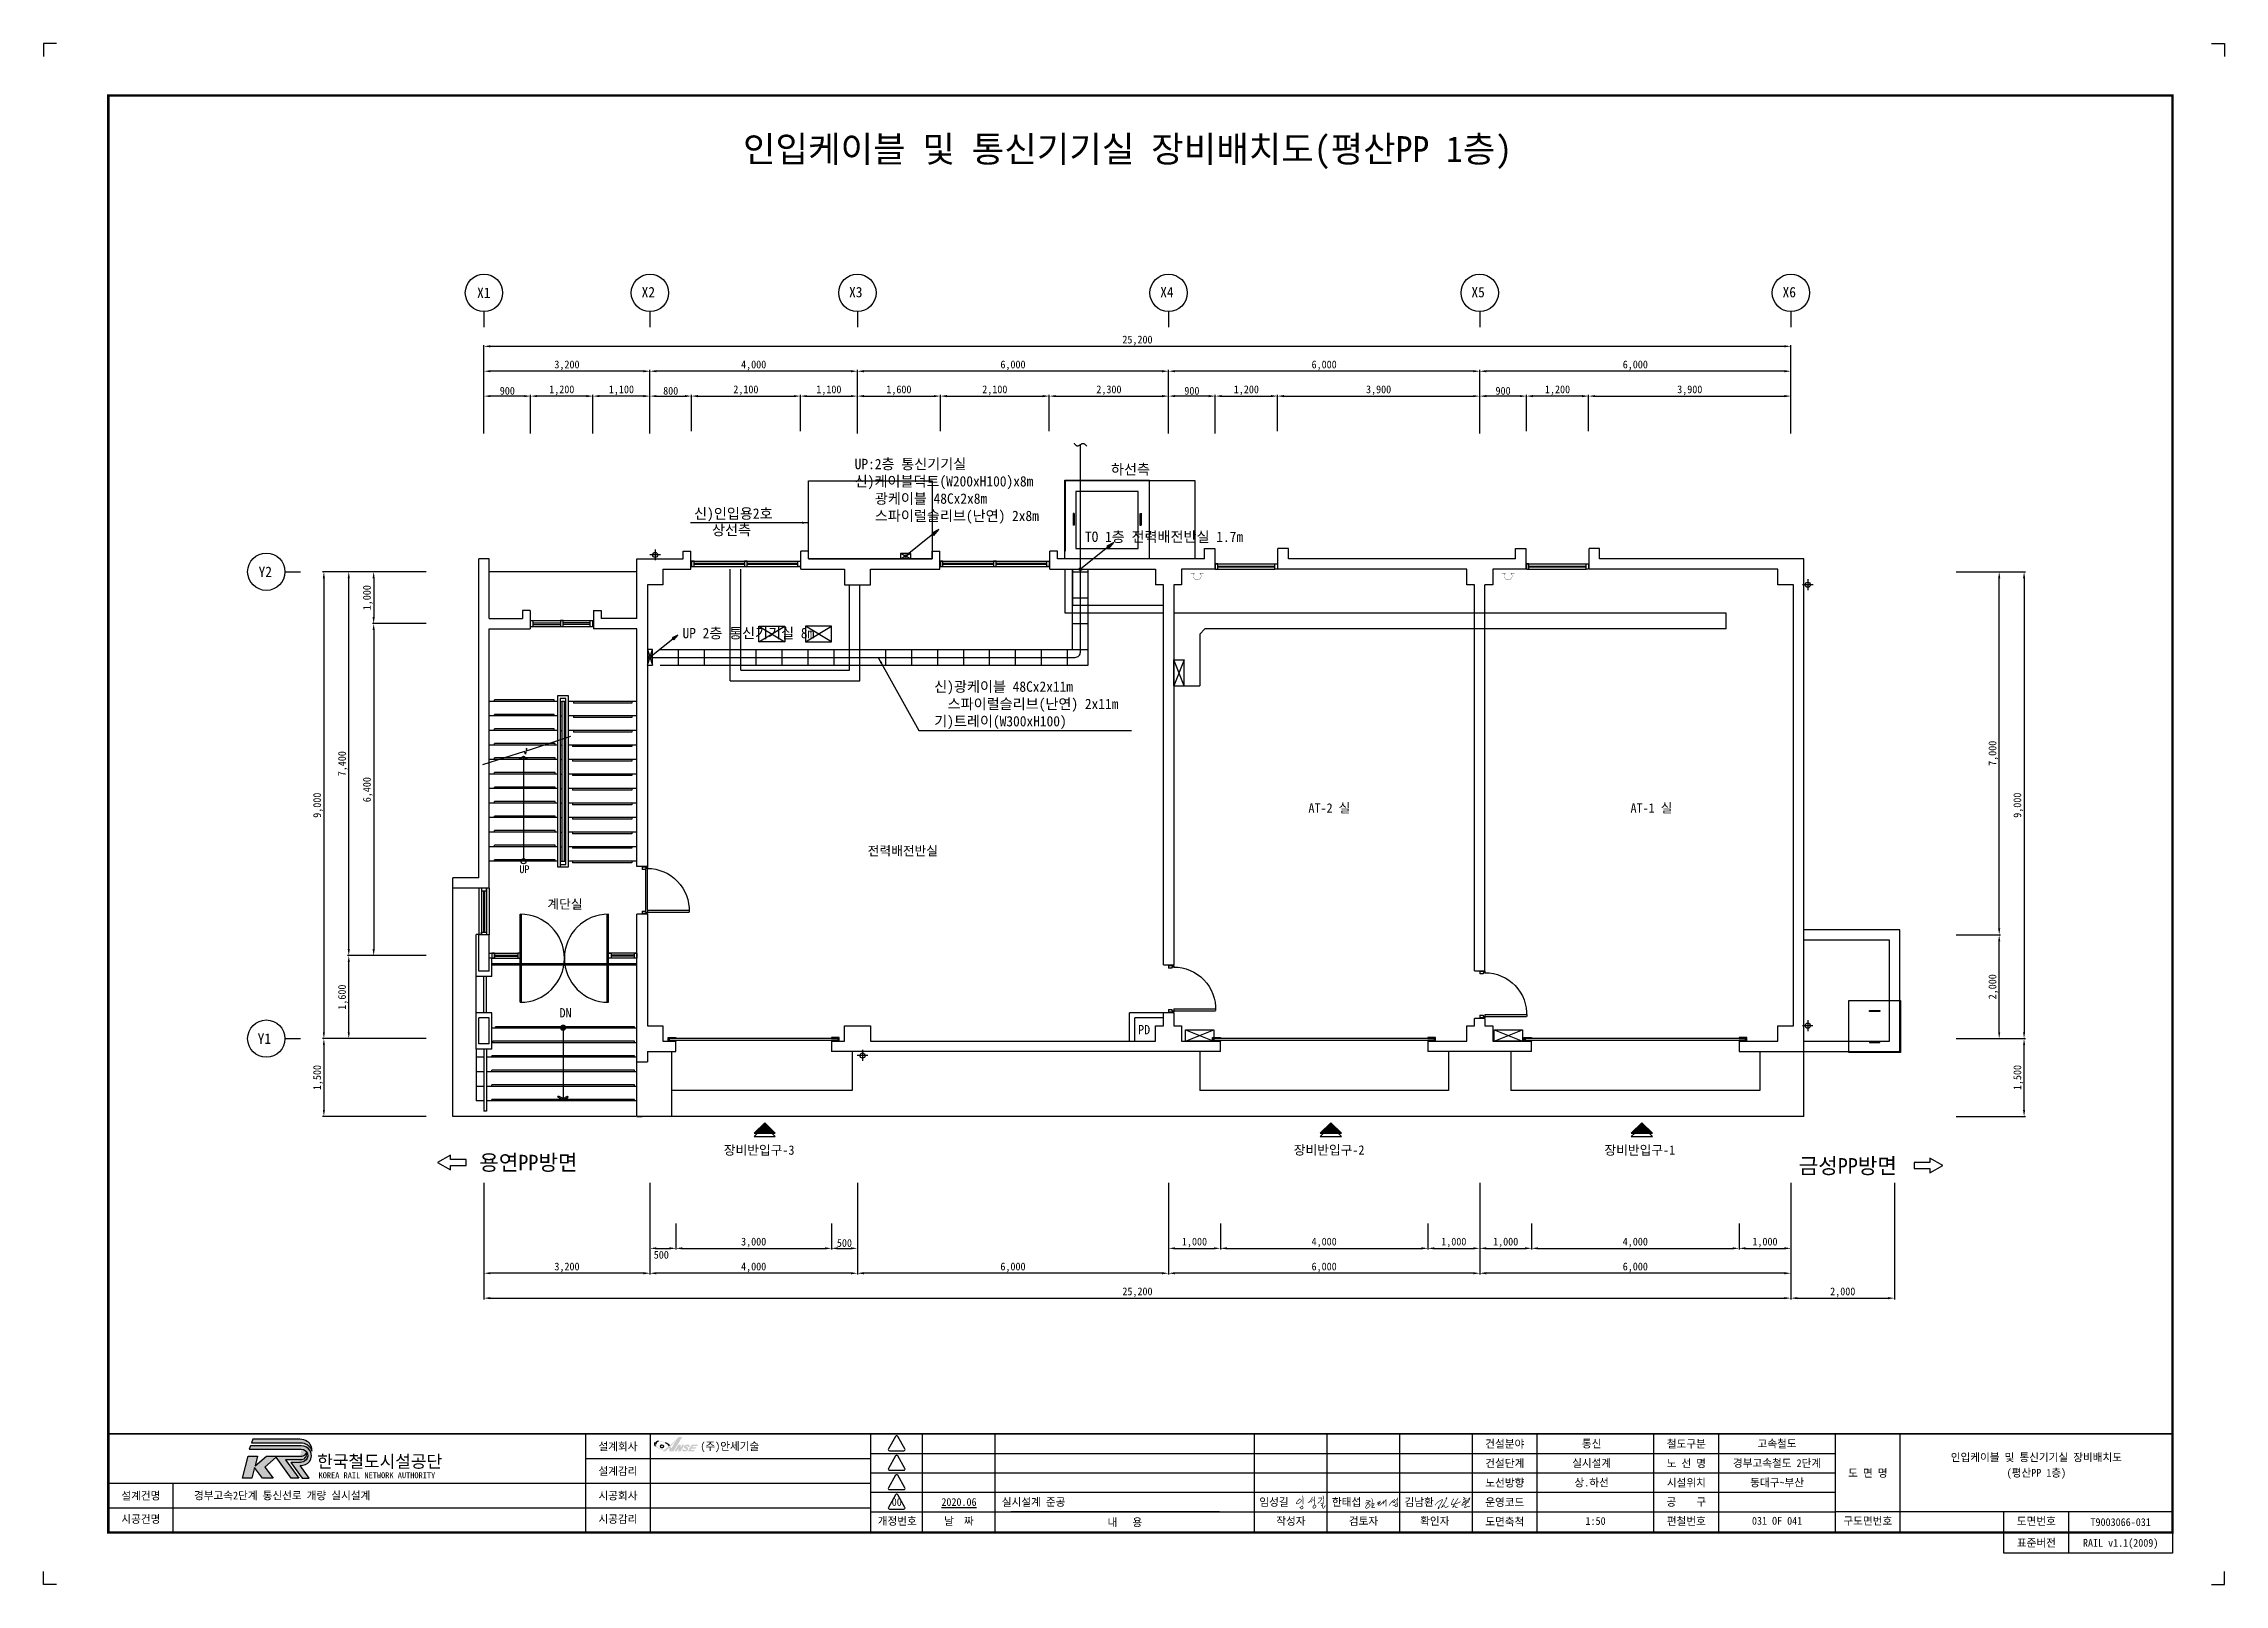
# Paper-space layout '평산PP-1' of a CAD drawing. Header units: millimetres. Extents: x 0 to 841, y 0 to 594.
# The model-space entities are those that its viewports show. They can reach past a viewport. Long polylines and large blocks are cut down to what shows.
import ezdxf
from ezdxf.enums import TextEntityAlignment as Align

# ---------------------------------------------------------------- set-up
doc = ezdxf.new("R2010")
doc.units = ezdxf.units.MM
doc.linetypes.add('HIDDEN', pattern=[0.375, 0.25, -0.125])
doc.linetypes.add('HIDDEN2', pattern=[0.1875, 0.125, -0.0625])
for name, color, linetype in [('TN-LEAT', 3, 'Continuous'), ('TN-TEXT', 6, 'Continuous'), ('TT-CABL', 4, 'Continuous'), ('TT-CTRL-JUNT', 4, 'Continuous'), ('TT-TRAY', 4, 'Continuous'), ('TX-BORD', 7, 'Continuous'), ('TZ-BASE', 253, 'Continuous'), ('TZ-DIMS', 1, 'Continuous'), ('TZ-LEAL', 1, 'Continuous'), ('TZ-LEAT', 3, 'Continuous'), ('TZ-LINE', 4, 'Continuous'), ('TZ-SYMB', 2, 'Continuous'), ('TZ-TEX2', 3, 'Continuous')]:
    doc.layers.add(name, color=color, linetype=linetype)
doc.layers.add('TX-PAPR', color=2, linetype='Continuous', plot=False)
doc.styles.add('KORAIL', font='GulimChe.ttf')
doc.styles.get("Standard").update_dxf_attribs({"font": 'GulimChe.ttf'})
doc.styles.add('TB_TEXT', font='GulimChe.ttf')
doc.styles.add('TB_WBTXT', font='GulimChe.ttf')
doc.dimstyles.new('D50', dxfattribs={"dimscale": 50, "dimtxt": 3, "dimasz": 2.5, "dimexe": 0.5, "dimexo": 0.5, "dimgap": 0.5, "dimtad": 1, "dimdec": 0, "dimzin": 1, "dimdsep": 46, "dimlunit": 6, "dimtxsty": 'Standard', "dimcen": 1, "dimclrd": 1, "dimclre": 1, "dimclrt": 3, "dimadec": 0, "dimazin": 0, "dimtfac": 1, "dimtdec": 0, "dimtix": 1, "dimtmove": 2, "dimatfit": 3, "dimfxl": 0, "dimtvp": 2, "dimlwd": -1, "dimlwe": -1, "dimarcsym": 0})

psp = doc.layouts.new('평산PP-1')

msp = doc.modelspace()

# ---------------------------------------------------------------- texts
at = {"layer": 'TN-LEAT'}
for s, p in [('X1', (202752.7, -246697.4)), ('X2', (205925.5, -246685.4)), ('X3', (209925.5, -246685.4)), ('X4', (215925.5, -246685.4)), ('X5', (221925.5, -246685.4)), ('X6', (227925.5, -246685.4)), ('Y2', (198539.5, -252076.1)), ('Y1', (198521.7, -261076.1))]:
    msp.add_text(s, height=200, dxfattribs=at).set_placement(p)
at = {"layer": 'TN-TEXT'}
for s, p in [('신)케이블덕트(W200xH100)x8m', (210033.9, -250232.1)), ('   광케이블 48Cx2x8m', (210033.9, -250565.2)), ('   스파이럴슬리브(난연) 2x8m', (210033.9, -250898.2))]:
    msp.add_text(s, height=200, dxfattribs=at).set_placement(p, align=Align.MIDDLE_LEFT)
at = {"layer": 'TZ-BASE'}
for s, height, p in [('AT-2 실', 180, (219187.5, -256526)), ('AT-1 실', 180, (225397.5, -256526)), ('전력배전반실', 180, (210962.3, -257352.5)), ('계단실', 180, (204447.5, -258379.3)), ('용연PP방면', 300, (203741.9, -263361)), ('금성PP방면', 300, (229183.7, -263425.2))]:
    msp.add_text(s, height=height, dxfattribs=at).set_placement(p, align=Align.MIDDLE)
for s, height, p in [('UP', 150, (203666, -257785.3)), ('DN', 180, (204458.9, -260567.4))]:
    msp.add_text(s, height=height, dxfattribs=at).set_placement(p, align=Align.CENTER)
for s, p in [('PD', (215498.2, -260893.1)), ('장비반입구-3', (207510.5, -263213.7)), ('장비반입구-2', (218501.1, -263211.6)), ('장비반입구-1', (224491, -263214.2))]:
    msp.add_text(s, height=180, dxfattribs=at).set_placement(p)
at = {"layer": 'TZ-LEAT', "char_height": 200}
for s, insert, attachment_point in [('{\\C6;하선측}', (215351.1, -250012.7), 5), ('{\\C6;신)인입용2호}', (208450.8, -251006.5), 9), ('{\\C6;상선측}', (207659.2, -251182.1), 5), ('{\\C6;신)광케이블 48Cx2x11m\\P\\pt400;  스파이럴슬리브(난연) 2x11m\\P}기)트레이(W300xH100)', (211566.9, -255010), 7)]:
    msp.add_mtext(s, dxfattribs=dict(at, insert=insert, attachment_point=attachment_point))
at = {"layer": 'TZ-TEX2'}
for s, p in [('UP:2층 통신기기실', (210033.9, -249899)), ('TO 1층 전력배전반실 1.7m', (214473.7, -251300.9, -0.1)), ('UP 2층 통신기기실 8m', (206713.9, -253158.3))]:
    msp.add_text(s, height=200, dxfattribs=at).set_placement(p, align=Align.MIDDLE_LEFT)

# ---------------------------------------------------------------- blocks, each defined once
blk = doc.blocks.new('CXGLOGO-UNIT-KRNA-COLOR')
h = blk.add_hatch(color=166)
edge = h.paths.add_edge_path()
edge.add_arc((15.3, 4.2), 10, 59.195, 87.6904)
edge.add_line((15.7, 14.2), (-14.6, 14.2))
edge.add_line((-14.6, 14.2), (-15.4, 11.9))
edge.add_line((-15.4, 11.9), (17.3, 11.9))
edge.add_arc((16.4, 4.8), 7.13, 14.4338, 82.8523, ccw=False)
edge.add_arc((17.2, 7.5), 6.18, 351.2788, 418.625)
h = blk.add_hatch(color=166)
edge = h.paths.add_edge_path()
edge.add_line((-17.6, 3.4), (-11.6, 3.4))
edge.add_line((-11.6, 3.4), (-13.1, -2.8))
edge.add_line((-13.1, -2.8), (-5.8, 3.4))
edge.add_line((-5.8, 3.4), (16.9, 3.4))
edge.add_arc((16.5, 6.7), 3.37, 277.1672, 339.2536)
edge.add_arc((16.5, 4.5), 3.37, -86.0611, 17.644, ccw=False)
edge.add_line((16.7, 1.1), (6.4, 1.1))
edge.add_line((6.4, 1.1), (15, -10.7))
edge.add_line((15, -10.7), (10.1, -10.7))
edge.add_line((10.1, -10.7), (0.4, 2.7))
edge.add_line((0.4, 2.7), (-6.9, -3.7))
edge.add_line((-6.9, -3.7), (-1.4, -10.8))
edge.add_line((-1.4, -10.8), (-8.3, -10.8))
edge.add_line((-8.3, -10.8), (-13.5, -4))
edge.add_line((-13.5, -4), (-15.1, -10.8))
edge.add_line((-15.1, -10.8), (-21.2, -10.8))
edge.add_line((-21.2, -10.8), (-17.6, 3.4))
h = blk.add_hatch(color=46)
edge = h.paths.add_edge_path()
edge.add_arc((15.4, 5.5), 6.16, 269.178, 301.5498, ccw=False)
edge.add_line((15.3, -0.7), (9.8, -0.7))
edge.add_line((9.8, -0.7), (17.2, -10.8))
edge.add_line((17.2, -10.8), (21.7, -10.8))
edge.add_line((21.7, -10.8), (15.9, -2.7))
edge.add_arc((15.5, 6.1), 8.86, 272.286, 317.0312)
edge.add_arc((16.8, 3.7), 6.34, 325.2805, 452.1314)
edge.add_line((16.5, 10), (-16, 10))
edge.add_line((-16, 10), (-16.8, 7.8))
edge.add_line((-16.8, 7.8), (16.6, 7.8))
edge.add_arc((16.8, 3.8), 3.99, -62.7193, 92.2922, ccw=False)
at = {"color": 166}
for points in [[(20.4, 12.8, 0.12498), (15.7, 14.2), (-14.6, 14.2), (-15.4, 11.9), (17.3, 11.9, -0.307728), (23.3, 6.6, 0.302614)], [(-17.6, 3.4), (-11.6, 3.4), (-13.1, -2.8), (-5.8, 3.4), (16.9, 3.4, 0.27773), (19.7, 5.5, -0.486141), (16.7, 1.1), (6.4, 1.1), (15, -10.7), (10.1, -10.7), (0.4, 2.7), (-6.9, -3.7), (-1.4, -10.8), (-8.3, -10.8), (-13.5, -4), (-15.1, -10.8), (-21.2, -10.8)]]:
    blk.add_lwpolyline(points, format="xyb", close=True, dxfattribs=at)
at = {"color": 46}
blk.add_lwpolyline([(18.6, 0.2, -0.142195), (15.3, -0.7), (9.8, -0.7), (17.2, -10.8), (21.7, -10.8), (15.9, -2.7, 0.197757), (22, 0.1, 0.61792), (16.5, 10), (-16, 10), (-16.8, 7.8), (16.6, 7.8, -0.802668)], format="xyb", close=True, dxfattribs=at)
blk = doc.blocks.new('CXGLOGO-KRNA-COLOR')
blk.add_blockref('CXGLOGO-UNIT-KRNA-COLOR', (0, 0))
at = {"color": 166, "style": 'KORAIL'}
for s, height, p in [('한국철도시설공단', 8, (26.8, -4)), ('KOREA RAIL NETWORK AUTHORITY', 3.75, (27.7, -10.8))]:
    blk.add_text(s, height=height, dxfattribs=at).set_placement(p)
blk = doc.blocks.new('TXBLKA1-KRNAH')
at = {"layer": 'TX-BORD'}
h = blk.add_hatch(color=5, dxfattribs=at)
h.paths.add_polyline_path([(241.41, 53.44, 0.096425), (239.85, 54.59, 0.1233), (237.07, 55.37, 0.107959), (236.18, 55.25, 0.147974), (235.63, 54.71, 0.146771), (235.6, 53.86, 0.166867), (235.92, 53.32, 0.084002), (237.3, 52.29, 0.125004), (238.6, 51.98, 0.324316), (238.9, 52.16, 0.181232), (238.8, 52.77, -0.176206), (238.41, 52.66, -0.165955), (238.43, 52.37, -0.236091), (238.11, 52.27, -0.163197), (237.2, 52.6, -0.211159), (236.11, 54.03, -0.492063), (237.15, 55.14, -0.264032), (241.01, 53.12, -0.023302), (238.51, 51.28), (239.75, 51.28, 0.034752), (241.24, 52.65, -0.038457), (241.29, 51.28), (242.97, 51.28), (246.25, 56.8), (244.88, 56.8, -0.036327)])
h.paths.add_polyline_path([(242.08, 52.46), (241.66, 53.16, 0.03885), (244.06, 55.69)], flags=16)
h = blk.add_hatch(color=3, dxfattribs=at)
h.paths.add_polyline_path([(244.79, 51.28), (245.61, 51.28), (247.14, 53.85), (246.32, 53.85), (245.64, 52.71), (245.64, 53.85), (244.83, 53.85), (243.3, 51.28), (244.11, 51.28), (244.79, 52.43)])
h.paths.add_polyline_path([(247.73, 51.85, -0.206701), (247.2, 51.81, -0.316027), (247.06, 51.95, -0.031225), (247.06, 52.07), (246.36, 52.07, 0.483426), (246.52, 51.35, 0.203838), (248.04, 51.43, 0.079762), (248.43, 51.8, 0.172378), (248.58, 52.3, 0.221594), (248.3, 52.81, 0.038449), (247.87, 53.02, -0.563174), (247.89, 53.34, -0.276773), (248.29, 53.37, -0.312628), (248.42, 53.08), (249.21, 53.08, 0.143901), (249.17, 53.48, 0.169249), (248.83, 53.82, 0.119216), (248.04, 53.89, 0.167621), (247.24, 53.47, 0.258991), (246.94, 52.74, 0.208246), (247.3, 52.44, -0.022645), (247.74, 52.2, -0.588103)])
h.paths.add_polyline_path([(249.56, 51.83), (249.82, 52.27), (251.36, 52.27), (251.72, 52.86), (250.18, 52.86), (250.44, 53.3), (251.98, 53.3), (252.31, 53.85), (250, 53.85), (248.47, 51.28), (250.78, 51.28), (251.1, 51.83)])
h.paths.add_polyline_path([(239.05, 53.25, 1), (237.87, 53.25, 1)])
at = {"layer": 'DEFPOINTS', "color": 1}
blk.add_line((836, 594), (841, 594), dxfattribs=at)
for points in [[(5, 594), (0, 594), (0, 589)], [(836, 594), (841, 594), (841, 589)], [(5, 0), (0, 0), (0, 5)], [(836, 0), (841, 0), (841, 5)]]:
    blk.add_lwpolyline(points, dxfattribs=at)
at = {"layer": 'TX-BORD'}
for p, q in [((234, 20), (234, 58)), ((319, 50.5), (549.5, 50.5)), ((339, 20), (339, 58)), ((367, 20), (367, 58)), ((467, 20), (467, 58)), ((495, 20), (495, 58)), ((523, 20), (523, 58)), ((549.5, 50.5), (691, 50.5)), ((576, 20), (576, 58)), ((621, 20), (621, 58)), ((646, 20), (646, 58)), ((716, 20), (716, 58)), ((209, 48.5), (319, 48.5)), ((319, 43), (549.5, 43)), ((549.5, 43), (691, 43)), ((25, 39), (319, 39)), ((50, 20), (50, 39)), ((319, 35.5), (549.5, 35.5)), ((549.5, 35.5), (691, 35.5)), ((25, 29.5), (319, 29.5)), ((319, 28), (691, 28)), ((453.5, 28), (373, 28)), ((821, 28), (691, 28)), ((756, 20), (756, 28)), ((781, 12), (781, 28))]:
    blk.add_line(p, q, dxfattribs=at)
at = {"layer": 'TX-BORD', "const_width": 1}
blk.add_lwpolyline([(821, 20), (25, 20), (25, 574), (821, 574)], close=True, dxfattribs=at)
at = {"layer": 'TX-BORD'}
for points, const_width in [([(25, 58), (821, 58)], 0.5), ([(209, 20), (209, 58)], 0.5), ([(209, 20), (209, 58)], 0.5), ([(319, 20), (319, 58)], 0.5), ([(551, 20), (551, 58)], 0.5), ([(691, 20), (691, 58)], 0.5), ([(489.16, 32.47), (490.23, 32.6)], 0.24), ([(510.02, 32.43), (511.22, 32.3), (511.29, 32.17), (511.29, 31.91), (509.68, 31.25), (511.29, 31.91), (511.93, 32.15), (511.29, 31.91), (510.45, 30.87), (510.06, 30.25), (509.86, 29.88), (509.82, 29.64), (509.85, 29.48), (509.94, 29.38), (510.07, 29.35), (510.38, 29.36), (511.09, 29.84), (511.32, 30.09), (511.53, 30.37), (511.52, 30.66), (511.47, 30.83), (511.33, 30.95), (511.02, 30.99), (510.45, 30.87)], 0.24), ([(511.96, 33.12), (512.32, 32.9), (512.39, 32.4), (512.31, 31.14), (512.21, 29.77), (512.24, 29.56), (512.39, 29.52), (512.61, 29.55), (512.95, 29.62), (513.48, 29.76)], 0.24), ([(512.31, 31.14), (512.99, 31.2), (513.13, 31.16), (513.03, 30.78), (512.21, 29.77)], 0.24), ([(514.32, 31.57), (514.59, 31.64), (515.5, 32.11), (514.59, 31.64), (514.69, 31.19), (514.15, 30.85), (514.69, 31.19), (515.47, 31.61), (514.75, 30.62), (514.93, 30.41), (515.2, 30.4), (515.62, 30.7), (516.67, 31.8), (516.69, 32.23), (516.67, 31.8), (516.66, 31.21), (517.64, 32.57), (517.67, 29.98)], 0.24), ([(521.05, 32.83), (519.79, 31.7), (518.83, 30.43), (519.79, 31.7), (520.42, 32.27), (520.32, 31.82), (520.41, 31.55), (520.64, 31.46), (521, 31.65), (520.94, 31.92), (522.01, 32.93), (522.02, 33.4), (522.01, 32.93), (521.99, 31.92), (521.99, 31.59), (521.7, 31.85), (521.99, 31.59), (522.08, 31.07), (522.06, 30.3), (521.97, 30), (521.58, 29.93), (521.29, 29.99), (521.13, 30.2), (521.17, 30.65), (521.36, 30.97), (521.77, 31.01), (522.08, 31)], 0.24), ([(521.15, 30.43), (520.87, 30.43), (520.47, 30.53), (520.28, 30.68)], 0.24)]:
    blk.add_lwpolyline(points, dxfattribs=dict(at, const_width=const_width))
for points in [[(328.58, 57.05), (325.78, 52.19, 0.57735), (326.17, 51.52), (331.78, 51.52, 0.57735), (332.17, 52.19), (329.36, 57.05, 0.57735)], [(328.58, 49.55), (325.78, 44.69, 0.57735), (326.17, 44.02), (331.78, 44.02, 0.57735), (332.17, 44.69), (329.36, 49.55, 0.57735)], [(328.58, 42.05), (325.78, 37.19, 0.57735), (326.17, 36.52), (331.78, 36.52, 0.57735), (332.17, 37.19), (329.36, 42.05, 0.57735)], [(328.58, 34.55), (325.78, 29.69, 0.57735), (326.17, 29.02), (331.78, 29.02, 0.57735), (332.17, 29.69), (329.36, 34.55, 0.57735)]]:
    blk.add_lwpolyline(points, format="xyb", close=True, dxfattribs=at)
at = {"layer": 'TX-BORD', "const_width": 0.24}
for points in [[(485.57, 34.24, -0.031521), (485.64, 32.12, 0.015452), (485.64, 30.85, 0.488947)], [(489.3, 33.6, -0.116912), (488.11, 31.72, -0.245276), (487.54, 31.55, -2.571837)], [(490.15, 33.87, -0.089273), (490.12, 31.67, 0.068943), (490.06, 30.69, 0.261353)], [(493.32, 34.22, -0.102288), (493.6, 33.42, -0.080289), (493.6, 33.07, 0.066761), (493.58, 32.62, -0.06278), (493.53, 31.56, 8.85417)], [(547.43, 33.59, -0.145348), (547.88, 33.43, -0.307225), (547.95, 33.23, -0.212679), (547.38, 32.49, -0.113681), (548.62, 33.04, -0.266507), (548.74, 33, -3.538723)], [(484.54, 33.09, 0.071134), (483.15, 31.48, 0.394214), (483.21, 31.1, 0.224261), (483.52, 31.04, 0.193438), (484.97, 32.08, 0.544983), (484.67, 32.72, 0.066146), (484.03, 32.72, 27.196208)], [(484.41, 29.84, 0.02121), (484.98, 29.12, 0.409369), (485.14, 29.11, -0.211811), (485.49, 29.21, 0.416377), (485.62, 29.3, 0.123643), (485.54, 30.12, 0.523631), (485.28, 30.19, -0.072983), (484.51, 29.7, 0.005941)], [(488.57, 32.27, -0.142438), (489.07, 31.68, 5.949847)], [(490.05, 30.54, 0.235154), (489.49, 29.9, 0.345857), (489.7, 29.41, 0.306746), (490.2, 29.45, 0.103095), (490.63, 29.98, 0.395571), (490.49, 30.5, 0.242915), (490.05, 30.54, 6.064713)], [(491.55, 33.36, 0.139976), (491.83, 33.26, 0.096355), (492.64, 33.37, -0.240321), (492.85, 33.34, -0.353191), (492.93, 33.05, -0.157335), (491.33, 31.22, -6.381378)], [(492.46, 31.11), (493.22, 31.4, -0.375176), (493.45, 31.31, -0.266244), (493.45, 31.13, -0.042219), (493.07, 30.6, -0.159939), (492.63, 30.34, -0.171647), (493.2, 30.37, -0.458058), (493.29, 30.17, 0.159326), (493.23, 29.58, 0.227707), (493.39, 29.37, 0.407988), (493.73, 29.47, -0.001483), (493.89, 29.78, 0.004186), (494.14, 30.24, -0.100484), (494.33, 30.47, -0.346277)], [(536.7, 30.48, -0.382901), (536.65, 30.71, -0.12512), (539.4, 32.69, -0.474239), (539.59, 32.59, -0.046113), (537.92, 29.73, 0.151113), (537.77, 29.29, 0.58991), (537.88, 29.22, 0.096338), (538.33, 29.72, 2.196927)], [(540.73, 33.09, -0.071383), (541.05, 33.41, -0.346917), (541.16, 33.41, -0.258278), (541.18, 33.35, -0.079918), (541.06, 32.96, -0.048596), (539.06, 29.69, 0.947427), (539.13, 29.64, -0.022437), (540.04, 30.36, -0.344585), (540.2, 30.35, -0.12284), (540.25, 30.29, 0.011347), (540.43, 29.85, 0.194638), (540.6, 29.69, 0.189435), (540.9, 29.69, 0.009404), (541.84, 30.24, 3.287276)], [(543.84, 33.07, 0.030212), (542.85, 31.06, 0.575113), (543.08, 30.76, 0.043168), (545.96, 31.58, 0.237594), (546.32, 31.98, 1.260425)], [(545.61, 33.11, 0.150889), (545.13, 32.65, 0.025288), (543.37, 29.61), (544.07, 30.23, -0.448359), (544.33, 30.16, 0.073819), (544.59, 29.67, 0.359456), (544.94, 29.59, 0.031982), (545.26, 29.77, 3.102048)], [(547.6, 31.85, 0.23976), (547.57, 31.5, 0.345796), (547.69, 31.43, 0.195352), (548.64, 32.18, 0.393888), (548.6, 32.35, 0.293784), (548.35, 32.35, 0.099623), (547.44, 31.43, 0.02205), (546.93, 30.69, 0.380988), (546.98, 30.44, 0.18866), (547.1, 30.41), (549.22, 31.59, 0.122154), (549.44, 31.8), (550.04, 33.22, 0.396041), (549.99, 33.36, 0.224142), (549.88, 33.36, 0.078358), (549.02, 32.08), (547.95, 29.67, 0.444285), (547.97, 29.61), (548.29, 29.6, 0.179185), (548.5, 29.67), (549.15, 30.07, -0.135616), (549.34, 30.12), (550.04, 30.11)]]:
    blk.add_lwpolyline(points, format="xyb", dxfattribs=at)
at = {"layer": 'TX-BORD'}
blk.add_lwpolyline([(821, 20), (821, 12), (756, 12), (756, 20)], close=True, dxfattribs=at)
at = {"layer": 'TX-BORD', "color": 3}
blk.add_circle((238.46, 53.25), 0.594, dxfattribs=at)
at = {"layer": 'TX-BORD', "color": 5}
for centre, radius, start, end in [((237.04, 54.23), 1.49, 161.17216, 194.57108), ((236.55, 54.06), 0.967, 192.10036, 229.99429), ((237.06, 54.19), 0.96, 84.64387, 189.44431), ((237.68, 50.02), 5.06, 42.58477, 64.6157)]:
    blk.add_arc(centre, radius, start, end, dxfattribs=at)
at = {"layer": 'TX-BORD', "xscale": 0.6, "yscale": 0.6}
blk.add_blockref('CXGLOGO-KRNA-COLOR', (89.41, 47.41), dxfattribs=at)
at = {"layer": 'TX-BORD', "style": 'TB_TEXT'}
for s, p in [('설계회사', (221.5, 53.25)), ('건설분야', (563.5, 54.25)), ('철도구분', (633.5, 54.25)), ('설계감리', (221.5, 43.75)), ('건설단계', (563.5, 46.75)), ('노 선 명', (633.5, 46.75)), ('도 면 명', (703.5, 43)), ('설계건명', (37.5, 34.25)), ('시공회사', (221.5, 34.25)), ('노선방향', (563.5, 39.25)), ('시설위치', (633.5, 39.25)), ('시공건명', (37.5, 25.25)), ('시공감리', (221.5, 25.25)), ('개정번호', (329.21, 24.5)), ('날  짜', (353, 24.5)), ('내   용', (417, 24)), ('작성자', (481, 24.5)), ('검토자', (509, 24.5)), ('확인자', (536.5, 24.5)), ('운영코드', (563.5, 31.75)), ('도면축척', (563.5, 24.25)), ('공    구', (633.5, 31.75)), ('편철번호', (633.5, 24.5)), ('구도면번호', (703.5, 24.51)), ('도면번호', (768.5, 24.51))]:
    blk.add_text(s, height=3, dxfattribs=at).set_placement(p, align=Align.MIDDLE)
blk.add_text('표준버전', height=3, dxfattribs=at).set_placement((768.5, 16), align=Align.MIDDLE_CENTER)
at = {"layer": 'TX-BORD', "style": 'TB_TEXT', "flags": 1}
blk.add_attdef('TD_CLASSCODE', text='', height=3, dxfattribs=at).set_placement((25, 577.54), align=Align.MIDDLE_LEFT)
at = {"layer": 'TX-BORD'}
for tag, height, style, p in [('TB_MTITIL', 10, 'TB_WBTXT', (418, 553.33)), ('TB_STITL', 7, 'TB_WBTXT', (418, 538.33)), ('TR_RNUM4', 3, 'TB_TEXT', (329, 54.25)), ('TR_RDAT4', 3, 'TB_TEXT', (353, 54.25)), ('TD_FIELD', 3, 'TB_TEXT', (597, 54.25)), ('TD_RLCLASS', 3, 'TB_TEXT', (668.5, 54.25)), ('TD_DNAME_TOP', 3, 'TB_TEXT', (768.5, 48.98)), ('TR_RNUM3', 3, 'TB_TEXT', (329, 46.75)), ('TR_RDAT3', 3, 'TB_TEXT', (353, 46.75)), ('TD_CSTEP', 3, 'TB_TEXT', (597, 46.75)), ('TD_RLNAME', 3, 'TB_TEXT', (668.5, 46.75)), ('TD_DNAME_MAIN', 3, 'TB_TEXT', (768.5, 43)), ('TR_RNUM2', 3, 'TB_TEXT', (329, 39.25)), ('TR_RDAT2', 3, 'TB_TEXT', (353, 39.25)), ('TD_DIRCODE', 3, 'TB_TEXT', (597, 39.25)), ('TD_RLSECT', 3, 'TB_TEXT', (668.5, 39.25)), ('TD_DNAME_BOT', 3, 'TB_TEXT', (768.5, 36.98)), ('TR_RNUM1', 3, 'TB_TEXT', (329, 31.75)), ('TR_RDAT1', 3, 'TB_TEXT', (353, 31.75)), ('TD_SYSCODE', 3, 'TB_TEXT', (597, 31.75)), ('SCALE', 3, 'TB_TEXT', (598.5, 24.45)), ('TD_CSECT', 3, 'TB_TEXT', (668.5, 31.75)), ('TD_DWGNO', 3, 'TB_TEXT', (668.5, 24.5)), ('TD_DWGCODE_PREV', 3, 'TB_TEXT', (736, 24)), ('TD_DWGCODE', 3, 'TB_TEXT', (801, 24)), ('TD_VERSION', 3, 'TB_TEXT', (801, 16))]:
    blk.add_attdef(tag, text='', height=height, dxfattribs=dict(at, style=style)).set_placement(p, align=Align.MIDDLE_CENTER)
at = {"layer": 'TX-BORD', "style": 'TB_TEXT'}
for tag, p in [('TD_DCOMP', (253.27, 53.25)), ('TR_RCON4', (369.52, 54.25)), ('TR_DGN4', (468.83, 54.25)), ('TR_CHK4', (496.83, 54.25)), ('TR_APP4', (524.83, 54.25)), ('TD_DSCCOMP', (253.27, 43.75)), ('TR_RCON3', (369.52, 46.75)), ('TR_DGN3', (468.83, 46.75)), ('TR_CHK3', (496.83, 46.75)), ('TR_APP3', (524.83, 46.75)), ('TD_DNAME', (58, 34.25)), ('TD_CCOMP', (253.27, 34.25)), ('TR_RCON2', (369.52, 39.25)), ('TR_DGN2', (468.83, 39.25)), ('TR_CHK2', (496.83, 39.25)), ('TR_APP2', (524.83, 39.25)), ('TD_CNAME', (58, 25.15)), ('TD_CSCOMP', (253.27, 25.25)), ('TR_RCON1', (369.52, 31.75)), ('TR_DGN1', (468.83, 31.75)), ('TR_CHK1', (496.83, 31.75)), ('TR_APP1', (524.83, 31.75))]:
    blk.add_attdef(tag, text='', height=3, dxfattribs=at).set_placement(p, align=Align.MIDDLE_LEFT)
blk = doc.blocks.new('*D1291')
at = {"layer": 'DEFPOINTS', "color": 0}
for p in [(228086, -247630), (202886, -248946), (228086, -248946)]:
    blk.add_point(p, dxfattribs=at)
at = {"layer": 'TZ-DIMS', "color": 1}
for p, q in [((202886, -248921), (202886, -247605)), ((203011, -247630), (227961, -247630)), ((228086, -248921), (228086, -247605))]:
    blk.add_line(p, q, dxfattribs=at)
for points in [[(203011, -247609), (203011, -247651), (202886, -247630)], [(227961, -247609), (227961, -247651), (228086, -247630)]]:
    blk.add_solid(points, dxfattribs=at)
at = {"layer": 'TZ-DIMS', "color": 3, "insert": (215486, -247519), "char_height": 150, "attachment_point": 5}
blk.add_mtext('25,200', dxfattribs=at)
blk = doc.blocks.new('*D1292')
at = {"layer": 'DEFPOINTS', "color": 0}
for p in [(210086, -248110), (210086, -249333), (216086, -249333)]:
    blk.add_point(p, dxfattribs=at)
at = {"layer": 'TZ-DIMS', "color": 1}
for p, q in [((210086, -249308), (210086, -248085)), ((216086, -249308), (216086, -248085)), ((215961, -248110), (210211, -248110))]:
    blk.add_line(p, q, dxfattribs=at)
for points in [[(210211, -248089), (210211, -248131), (210086, -248110)], [(215961, -248089), (215961, -248131), (216086, -248110)]]:
    blk.add_solid(points, dxfattribs=at)
at = {"layer": 'TZ-DIMS', "color": 3, "insert": (213086, -247999), "char_height": 150, "attachment_point": 5}
blk.add_mtext('6,000', dxfattribs=at)
blk = doc.blocks.new('*D1293')
at = {"layer": 'DEFPOINTS', "color": 0}
for p in [(202886, -248110), (202886, -249333), (206086, -249333)]:
    blk.add_point(p, dxfattribs=at)
at = {"layer": 'TZ-DIMS', "color": 1}
for p, q in [((202886, -249308), (202886, -248085)), ((206086, -249308), (206086, -248085)), ((205961, -248110), (203011, -248110))]:
    blk.add_line(p, q, dxfattribs=at)
for points in [[(203011, -248089), (203011, -248131), (202886, -248110)], [(205961, -248089), (205961, -248131), (206086, -248110)]]:
    blk.add_solid(points, dxfattribs=at)
at = {"layer": 'TZ-DIMS', "color": 3, "insert": (204486, -247999), "char_height": 150, "attachment_point": 5}
blk.add_mtext('3,200', dxfattribs=at)
blk = doc.blocks.new('*D1294')
at = {"layer": 'DEFPOINTS', "color": 0}
for p in [(222086, -248110), (222086, -249333), (228086, -249333)]:
    blk.add_point(p, dxfattribs=at)
at = {"layer": 'TZ-DIMS', "color": 1}
for p, q in [((222086, -249308), (222086, -248085)), ((228086, -249308), (228086, -248085)), ((227961, -248110), (222211, -248110))]:
    blk.add_line(p, q, dxfattribs=at)
for points in [[(222211, -248089), (222211, -248131), (222086, -248110)], [(227961, -248089), (227961, -248131), (228086, -248110)]]:
    blk.add_solid(points, dxfattribs=at)
at = {"layer": 'TZ-DIMS', "color": 3, "insert": (225086, -247999), "char_height": 150, "attachment_point": 5}
blk.add_mtext('6,000', dxfattribs=at)
blk = doc.blocks.new('*D1295')
at = {"layer": 'DEFPOINTS', "color": 0}
for p in [(216086, -248110), (216086, -249333), (222086, -249333)]:
    blk.add_point(p, dxfattribs=at)
at = {"layer": 'TZ-DIMS', "color": 1}
for p, q in [((216086, -249308), (216086, -248085)), ((222086, -249308), (222086, -248085)), ((221961, -248110), (216211, -248110))]:
    blk.add_line(p, q, dxfattribs=at)
for points in [[(216211, -248089), (216211, -248131), (216086, -248110)], [(221961, -248089), (221961, -248131), (222086, -248110)]]:
    blk.add_solid(points, dxfattribs=at)
at = {"layer": 'TZ-DIMS', "color": 3, "insert": (219086, -247999), "char_height": 150, "attachment_point": 5}
blk.add_mtext('6,000', dxfattribs=at)
blk = doc.blocks.new('*D1296')
at = {"layer": 'DEFPOINTS', "color": 0}
for p in [(201797, -251976), (199799, -260976), (201797, -260976)]:
    blk.add_point(p, dxfattribs=at)
at = {"layer": 'TZ-DIMS', "color": 1}
for p, q in [((201772, -251976), (199774, -251976)), ((199799, -252101), (199799, -260851)), ((201772, -260976), (199774, -260976))]:
    blk.add_line(p, q, dxfattribs=at)
for points in [[(199778, -252101), (199819, -252101), (199799, -251976)], [(199778, -260851), (199819, -260851), (199799, -260976)]]:
    blk.add_solid(points, dxfattribs=at)
at = {"layer": 'TZ-DIMS', "color": 3, "insert": (199687, -256476), "char_height": 150, "attachment_point": 5, "rotation": 90}
blk.add_mtext('9,000', dxfattribs=at)
blk = doc.blocks.new('*D1297')
at = {"layer": 'DEFPOINTS', "color": 0}
for p in [(206886, -248590), (206086, -249292), (206886, -249292)]:
    blk.add_point(p, dxfattribs=at)
at = {"layer": 'TZ-DIMS', "color": 1}
for p, q in [((206086, -249267), (206086, -248565)), ((206211, -248590), (206761, -248590)), ((206886, -249267), (206886, -248565))]:
    blk.add_line(p, q, dxfattribs=at)
for points in [[(206211, -248569), (206211, -248611), (206086, -248590)], [(206761, -248569), (206761, -248611), (206886, -248590)]]:
    blk.add_solid(points, dxfattribs=at)
at = {"layer": 'TZ-DIMS', "color": 3, "insert": (206486, -248488), "char_height": 150, "attachment_point": 5}
blk.add_mtext('800', dxfattribs=at)
blk = doc.blocks.new('*D1298')
at = {"layer": 'DEFPOINTS', "color": 0}
for p in [(208986, -248590), (206886, -249292), (208986, -249292)]:
    blk.add_point(p, dxfattribs=at)
at = {"layer": 'TZ-DIMS', "color": 1}
for p, q in [((206886, -249267), (206886, -248565)), ((207011, -248590), (208861, -248590)), ((208986, -249267), (208986, -248565))]:
    blk.add_line(p, q, dxfattribs=at)
for points in [[(207011, -248569), (207011, -248611), (206886, -248590)], [(208861, -248569), (208861, -248611), (208986, -248590)]]:
    blk.add_solid(points, dxfattribs=at)
at = {"layer": 'TZ-DIMS', "color": 3, "insert": (207936, -248479), "char_height": 150, "attachment_point": 5}
blk.add_mtext('2,100', dxfattribs=at)
blk = doc.blocks.new('*D1299')
at = {"layer": 'DEFPOINTS', "color": 0}
for p in [(211686, -248590), (210086, -249333), (211686, -249292)]:
    blk.add_point(p, dxfattribs=at)
at = {"layer": 'TZ-DIMS', "color": 1}
for p, q in [((210086, -249308), (210086, -248565)), ((210211, -248590), (211561, -248590)), ((211686, -249267), (211686, -248565))]:
    blk.add_line(p, q, dxfattribs=at)
for points in [[(210211, -248569), (210211, -248611), (210086, -248590)], [(211561, -248569), (211561, -248611), (211686, -248590)]]:
    blk.add_solid(points, dxfattribs=at)
at = {"layer": 'TZ-DIMS', "color": 3, "insert": (210886, -248479), "char_height": 150, "attachment_point": 5}
blk.add_mtext('1,600', dxfattribs=at)
blk = doc.blocks.new('*D1300')
at = {"layer": 'DEFPOINTS', "color": 0}
for p in [(213786, -248590), (211686, -249292), (213786, -249292)]:
    blk.add_point(p, dxfattribs=at)
at = {"layer": 'TZ-DIMS', "color": 1}
for p, q in [((211686, -249267), (211686, -248565)), ((211811, -248590), (213661, -248590)), ((213786, -249267), (213786, -248565))]:
    blk.add_line(p, q, dxfattribs=at)
for points in [[(211811, -248569), (211811, -248611), (211686, -248590)], [(213661, -248569), (213661, -248611), (213786, -248590)]]:
    blk.add_solid(points, dxfattribs=at)
at = {"layer": 'TZ-DIMS', "color": 3, "insert": (212736, -248479), "char_height": 150, "attachment_point": 5}
blk.add_mtext('2,100', dxfattribs=at)
blk = doc.blocks.new('*D1301')
at = {"layer": 'DEFPOINTS', "color": 0}
for p in [(216086, -248590), (213786, -249292), (216086, -249292)]:
    blk.add_point(p, dxfattribs=at)
at = {"layer": 'TZ-DIMS', "color": 1}
for p, q in [((213786, -249267), (213786, -248565)), ((213911, -248590), (215961, -248590)), ((216086, -249267), (216086, -248565))]:
    blk.add_line(p, q, dxfattribs=at)
for points in [[(213911, -248569), (213911, -248611), (213786, -248590)], [(215961, -248569), (215961, -248611), (216086, -248590)]]:
    blk.add_solid(points, dxfattribs=at)
at = {"layer": 'TZ-DIMS', "color": 3, "insert": (214936, -248479), "char_height": 150, "attachment_point": 5}
blk.add_mtext('2,300', dxfattribs=at)
blk = doc.blocks.new('*D1302')
at = {"layer": 'DEFPOINTS', "color": 0}
for p in [(222086, -248590), (218186, -249292), (222086, -249292)]:
    blk.add_point(p, dxfattribs=at)
at = {"layer": 'TZ-DIMS', "color": 1}
for p, q in [((218186, -249267), (218186, -248565)), ((218311, -248590), (221961, -248590)), ((222086, -249267), (222086, -248565))]:
    blk.add_line(p, q, dxfattribs=at)
for points in [[(218311, -248569), (218311, -248611), (218186, -248590)], [(221961, -248569), (221961, -248611), (222086, -248590)]]:
    blk.add_solid(points, dxfattribs=at)
at = {"layer": 'TZ-DIMS', "color": 3, "insert": (220136, -248479), "char_height": 150, "attachment_point": 5}
blk.add_mtext('3,900', dxfattribs=at)
blk = doc.blocks.new('*D1303')
at = {"layer": 'DEFPOINTS', "color": 0}
for p in [(202886, -264155), (228086, -264155), (228086, -265978)]:
    blk.add_point(p, dxfattribs=at)
at = {"layer": 'TZ-DIMS', "color": 1}
for p, q in [((202886, -264180), (202886, -266003)), ((228086, -264180), (228086, -266003)), ((203011, -265978), (227961, -265978))]:
    blk.add_line(p, q, dxfattribs=at)
for points in [[(203011, -265957), (203011, -265999), (202886, -265978)], [(227961, -265957), (227961, -265999), (228086, -265978)]]:
    blk.add_solid(points, dxfattribs=at)
at = {"layer": 'TZ-DIMS', "color": 3, "insert": (215486, -265867), "char_height": 150, "attachment_point": 5}
blk.add_mtext('25,200', dxfattribs=at)
blk = doc.blocks.new('*D1304')
at = {"layer": 'DEFPOINTS', "color": 0}
for p in [(202886, -263730), (206086, -263730), (202886, -265498)]:
    blk.add_point(p, dxfattribs=at)
at = {"layer": 'TZ-DIMS', "color": 1}
for p, q in [((202886, -263755), (202886, -265523)), ((206086, -263755), (206086, -265523)), ((205961, -265498), (203011, -265498))]:
    blk.add_line(p, q, dxfattribs=at)
for points in [[(203011, -265477), (203011, -265519), (202886, -265498)], [(205961, -265477), (205961, -265519), (206086, -265498)]]:
    blk.add_solid(points, dxfattribs=at)
at = {"layer": 'TZ-DIMS', "color": 3, "insert": (204486, -265387), "char_height": 150, "attachment_point": 5}
blk.add_mtext('3,200', dxfattribs=at)
blk = doc.blocks.new('*D1305')
at = {"layer": 'DEFPOINTS', "color": 0}
for p in [(222086, -263730), (228086, -263730), (222086, -265498)]:
    blk.add_point(p, dxfattribs=at)
at = {"layer": 'TZ-DIMS', "color": 1}
for p, q in [((222086, -263755), (222086, -265523)), ((228086, -263755), (228086, -265523)), ((227961, -265498), (222211, -265498))]:
    blk.add_line(p, q, dxfattribs=at)
for points in [[(222211, -265477), (222211, -265519), (222086, -265498)], [(227961, -265477), (227961, -265519), (228086, -265498)]]:
    blk.add_solid(points, dxfattribs=at)
at = {"layer": 'TZ-DIMS', "color": 3, "insert": (225086, -265387), "char_height": 150, "attachment_point": 5}
blk.add_mtext('6,000', dxfattribs=at)
blk = doc.blocks.new('*D1306')
at = {"layer": 'DEFPOINTS', "color": 0}
for p in [(216086, -263730), (222086, -263730), (216086, -265498)]:
    blk.add_point(p, dxfattribs=at)
at = {"layer": 'TZ-DIMS', "color": 1}
for p, q in [((216086, -263755), (216086, -265523)), ((222086, -263755), (222086, -265523)), ((221961, -265498), (216211, -265498))]:
    blk.add_line(p, q, dxfattribs=at)
for points in [[(216211, -265477), (216211, -265519), (216086, -265498)], [(221961, -265477), (221961, -265519), (222086, -265498)]]:
    blk.add_solid(points, dxfattribs=at)
at = {"layer": 'TZ-DIMS', "color": 3, "insert": (219086, -265387), "char_height": 150, "attachment_point": 5}
blk.add_mtext('6,000', dxfattribs=at)
blk = doc.blocks.new('*D1307')
at = {"layer": 'DEFPOINTS', "color": 0}
for p in [(231245, -260976), (232582, -260976), (231245, -262476)]:
    blk.add_point(p, dxfattribs=at)
at = {"layer": 'TZ-DIMS', "color": 1}
for p, q in [((231270, -260976), (232607, -260976)), ((232582, -262351), (232582, -261101)), ((231270, -262476), (232607, -262476))]:
    blk.add_line(p, q, dxfattribs=at)
for points in [[(232562, -261101), (232603, -261101), (232582, -260976)], [(232562, -262351), (232603, -262351), (232582, -262476)]]:
    blk.add_solid(points, dxfattribs=at)
at = {"layer": 'TZ-DIMS', "color": 3, "insert": (232471, -261726), "char_height": 150, "attachment_point": 5, "rotation": 90}
blk.add_mtext('1,500', dxfattribs=at)
blk = doc.blocks.new('*D1308')
at = {"layer": 'DEFPOINTS', "color": 0}
for p in [(206086, -264512), (206586, -264512), (206586, -265018)]:
    blk.add_point(p, dxfattribs=at)
at = {"layer": 'TZ-DIMS', "color": 1}
for p, q in [((206086, -264537), (206086, -265043)), ((206586, -264537), (206586, -265043)), ((206211, -265018), (206461, -265018))]:
    blk.add_line(p, q, dxfattribs=at)
for points in [[(206211, -264997), (206211, -265039), (206086, -265018)], [(206461, -264997), (206461, -265039), (206586, -265018)]]:
    blk.add_solid(points, dxfattribs=at)
at = {"layer": 'TZ-DIMS', "color": 3, "insert": (206305, -265143), "char_height": 150, "attachment_point": 5}
blk.add_mtext('500', dxfattribs=at)
blk = doc.blocks.new('*D1309')
at = {"layer": 'DEFPOINTS', "color": 0}
for p in [(206586, -264512), (209586, -264512), (209586, -265018)]:
    blk.add_point(p, dxfattribs=at)
at = {"layer": 'TZ-DIMS', "color": 1}
for p, q in [((206586, -264537), (206586, -265043)), ((209586, -264537), (209586, -265043)), ((206711, -265018), (209461, -265018))]:
    blk.add_line(p, q, dxfattribs=at)
for points in [[(206711, -264997), (206711, -265039), (206586, -265018)], [(209461, -264997), (209461, -265039), (209586, -265018)]]:
    blk.add_solid(points, dxfattribs=at)
at = {"layer": 'TZ-DIMS', "color": 3, "insert": (208086, -264907), "char_height": 150, "attachment_point": 5}
blk.add_mtext('3,000', dxfattribs=at)
blk = doc.blocks.new('*D1310')
at = {"layer": 'DEFPOINTS', "color": 0}
for p in [(209586, -264512), (210086, -264512), (210086, -265018)]:
    blk.add_point(p, dxfattribs=at)
at = {"layer": 'TZ-DIMS', "color": 1}
for p, q in [((209586, -264537), (209586, -265043)), ((210086, -264537), (210086, -265043)), ((209711, -265018), (209961, -265018))]:
    blk.add_line(p, q, dxfattribs=at)
for points in [[(209711, -264997), (209711, -265039), (209586, -265018)], [(209961, -264997), (209961, -265039), (210086, -265018)]]:
    blk.add_solid(points, dxfattribs=at)
at = {"layer": 'TZ-DIMS', "color": 3, "insert": (209836, -264916), "char_height": 150, "attachment_point": 5}
blk.add_mtext('500', dxfattribs=at)
blk = doc.blocks.new('*D1311')
at = {"layer": 'DEFPOINTS', "color": 0}
for p in [(216086, -264512), (217086, -264512), (217086, -265018)]:
    blk.add_point(p, dxfattribs=at)
at = {"layer": 'TZ-DIMS', "color": 1}
for p, q in [((216086, -264537), (216086, -265043)), ((217086, -264537), (217086, -265043)), ((216211, -265018), (216961, -265018))]:
    blk.add_line(p, q, dxfattribs=at)
for points in [[(216211, -264997), (216211, -265039), (216086, -265018)], [(216961, -264997), (216961, -265039), (217086, -265018)]]:
    blk.add_solid(points, dxfattribs=at)
at = {"layer": 'TZ-DIMS', "color": 3, "insert": (216586, -264907), "char_height": 150, "attachment_point": 5}
blk.add_mtext('1,000', dxfattribs=at)
blk = doc.blocks.new('*D1312')
at = {"layer": 'DEFPOINTS', "color": 0}
for p in [(217086, -264512), (221086, -264512), (221086, -265018)]:
    blk.add_point(p, dxfattribs=at)
at = {"layer": 'TZ-DIMS', "color": 1}
for p, q in [((217086, -264537), (217086, -265043)), ((221086, -264537), (221086, -265043)), ((217211, -265018), (220961, -265018))]:
    blk.add_line(p, q, dxfattribs=at)
for points in [[(217211, -264997), (217211, -265039), (217086, -265018)], [(220961, -264997), (220961, -265039), (221086, -265018)]]:
    blk.add_solid(points, dxfattribs=at)
at = {"layer": 'TZ-DIMS', "color": 3, "insert": (219086, -264907), "char_height": 150, "attachment_point": 5}
blk.add_mtext('4,000', dxfattribs=at)
blk = doc.blocks.new('*D1313')
at = {"layer": 'DEFPOINTS', "color": 0}
for p in [(221086, -264512), (222086, -264512), (222086, -265018)]:
    blk.add_point(p, dxfattribs=at)
at = {"layer": 'TZ-DIMS', "color": 1}
for p, q in [((221086, -264537), (221086, -265043)), ((222086, -264537), (222086, -265043)), ((221211, -265018), (221961, -265018))]:
    blk.add_line(p, q, dxfattribs=at)
for points in [[(221211, -264997), (221211, -265039), (221086, -265018)], [(221961, -264997), (221961, -265039), (222086, -265018)]]:
    blk.add_solid(points, dxfattribs=at)
at = {"layer": 'TZ-DIMS', "color": 3, "insert": (221586, -264907), "char_height": 150, "attachment_point": 5}
blk.add_mtext('1,000', dxfattribs=at)
blk = doc.blocks.new('*D1314')
at = {"layer": 'DEFPOINTS', "color": 0}
for p in [(222086, -264512), (223086, -264512), (223086, -265018)]:
    blk.add_point(p, dxfattribs=at)
at = {"layer": 'TZ-DIMS', "color": 1}
for p, q in [((222086, -264537), (222086, -265043)), ((223086, -264537), (223086, -265043)), ((222211, -265018), (222961, -265018))]:
    blk.add_line(p, q, dxfattribs=at)
for points in [[(222211, -264997), (222211, -265039), (222086, -265018)], [(222961, -264997), (222961, -265039), (223086, -265018)]]:
    blk.add_solid(points, dxfattribs=at)
at = {"layer": 'TZ-DIMS', "color": 3, "insert": (222586, -264907), "char_height": 150, "attachment_point": 5}
blk.add_mtext('1,000', dxfattribs=at)
blk = doc.blocks.new('*D1315')
at = {"layer": 'DEFPOINTS', "color": 0}
for p in [(223086, -264512), (227086, -264512), (227086, -265018)]:
    blk.add_point(p, dxfattribs=at)
at = {"layer": 'TZ-DIMS', "color": 1}
for p, q in [((223086, -264537), (223086, -265043)), ((227086, -264537), (227086, -265043)), ((223211, -265018), (226961, -265018))]:
    blk.add_line(p, q, dxfattribs=at)
for points in [[(223211, -264997), (223211, -265039), (223086, -265018)], [(226961, -264997), (226961, -265039), (227086, -265018)]]:
    blk.add_solid(points, dxfattribs=at)
at = {"layer": 'TZ-DIMS', "color": 3, "insert": (225086, -264907), "char_height": 150, "attachment_point": 5}
blk.add_mtext('4,000', dxfattribs=at)
blk = doc.blocks.new('*D1316')
at = {"layer": 'DEFPOINTS', "color": 0}
for p in [(227086, -264512), (228086, -264512), (228086, -265018)]:
    blk.add_point(p, dxfattribs=at)
at = {"layer": 'TZ-DIMS', "color": 1}
for p, q in [((227086, -264537), (227086, -265043)), ((228086, -264537), (228086, -265043)), ((227211, -265018), (227961, -265018))]:
    blk.add_line(p, q, dxfattribs=at)
for points in [[(227211, -264997), (227211, -265039), (227086, -265018)], [(227961, -264997), (227961, -265039), (228086, -265018)]]:
    blk.add_solid(points, dxfattribs=at)
at = {"layer": 'TZ-DIMS', "color": 3, "insert": (227586, -264907), "char_height": 150, "attachment_point": 5}
blk.add_mtext('1,000', dxfattribs=at)
blk = doc.blocks.new('*D1317')
at = {"layer": 'DEFPOINTS', "color": 0}
for p in [(231245, -251976), (231245, -260976), (232582, -260976)]:
    blk.add_point(p, dxfattribs=at)
at = {"layer": 'TZ-DIMS', "color": 1}
for p, q in [((231270, -251976), (232607, -251976)), ((232582, -252101), (232582, -260851)), ((231270, -260976), (232607, -260976))]:
    blk.add_line(p, q, dxfattribs=at)
for points in [[(232562, -252101), (232603, -252101), (232582, -251976)], [(232562, -260851), (232603, -260851), (232582, -260976)]]:
    blk.add_solid(points, dxfattribs=at)
at = {"layer": 'TZ-DIMS', "color": 3, "insert": (232471, -256476), "char_height": 150, "attachment_point": 5, "rotation": 90}
blk.add_mtext('9,000', dxfattribs=at)
blk = doc.blocks.new('*D1318')
at = {"layer": 'DEFPOINTS', "color": 0}
for p in [(201797, -260976), (199799, -262476), (201797, -262476)]:
    blk.add_point(p, dxfattribs=at)
at = {"layer": 'TZ-DIMS', "color": 1}
for p, q in [((201772, -260976), (199774, -260976)), ((199799, -261101), (199799, -262351)), ((201772, -262476), (199774, -262476))]:
    blk.add_line(p, q, dxfattribs=at)
for points in [[(199778, -261101), (199819, -261101), (199799, -260976)], [(199778, -262351), (199819, -262351), (199799, -262476)]]:
    blk.add_solid(points, dxfattribs=at)
at = {"layer": 'TZ-DIMS', "color": 3, "insert": (199687, -261726), "char_height": 150, "attachment_point": 5, "rotation": 90}
blk.add_mtext('1,500', dxfattribs=at)
blk = doc.blocks.new('*D1319')
at = {"layer": 'DEFPOINTS', "color": 0}
for p in [(218186, -248590), (216986, -249333), (218186, -249292)]:
    blk.add_point(p, dxfattribs=at)
at = {"layer": 'TZ-DIMS', "color": 1}
for p, q in [((216986, -249308), (216986, -248565)), ((217111, -248590), (218061, -248590)), ((218186, -249267), (218186, -248565))]:
    blk.add_line(p, q, dxfattribs=at)
for points in [[(217111, -248569), (217111, -248611), (216986, -248590)], [(218061, -248569), (218061, -248611), (218186, -248590)]]:
    blk.add_solid(points, dxfattribs=at)
at = {"layer": 'TZ-DIMS', "color": 3, "insert": (217586, -248479), "char_height": 150, "attachment_point": 5}
blk.add_mtext('1,200', dxfattribs=at)
blk = doc.blocks.new('*D1320')
at = {"layer": 'DEFPOINTS', "color": 0}
for p in [(216086, -248590), (216086, -249292), (216986, -249333)]:
    blk.add_point(p, dxfattribs=at)
at = {"layer": 'TZ-DIMS', "color": 1}
for p, q in [((216086, -249267), (216086, -248565)), ((216861, -248590), (216211, -248590)), ((216986, -249308), (216986, -248565))]:
    blk.add_line(p, q, dxfattribs=at)
for points in [[(216211, -248569), (216211, -248611), (216086, -248590)], [(216861, -248569), (216861, -248611), (216986, -248590)]]:
    blk.add_solid(points, dxfattribs=at)
at = {"layer": 'TZ-DIMS', "color": 3, "insert": (216536, -248488), "char_height": 150, "attachment_point": 5}
blk.add_mtext('900', dxfattribs=at)
blk = doc.blocks.new('ARROW1')
for p, q in [((0, 0), (0.29, 0.5)), ((0, 0), (0.29, -0.5)), ((0.16, 0), (0.41, 0.43)), ((0.16, 0), (0.41, -0.43)), ((0.29, 0.5), (0.41, 0.43)), ((0.29, -0.5), (0.41, -0.43))]:
    blk.add_line(p, q)
blk = doc.blocks.new('*D1321')
at = {"layer": 'DEFPOINTS', "color": 0}
for p in [(222086, -248590), (222086, -249292), (222986, -249292)]:
    blk.add_point(p, dxfattribs=at)
at = {"layer": 'TZ-DIMS', "color": 1}
for p, q in [((222086, -249267), (222086, -248565)), ((222861, -248590), (222211, -248590)), ((222986, -249267), (222986, -248565))]:
    blk.add_line(p, q, dxfattribs=at)
for points in [[(222211, -248569), (222211, -248611), (222086, -248590)], [(222861, -248569), (222861, -248611), (222986, -248590)]]:
    blk.add_solid(points, dxfattribs=at)
at = {"layer": 'TZ-DIMS', "color": 3, "insert": (222536, -248488), "char_height": 150, "attachment_point": 5}
blk.add_mtext('900', dxfattribs=at)
blk = doc.blocks.new('*D1322')
at = {"layer": 'DEFPOINTS', "color": 0}
for p in [(222986, -248590), (222986, -249292), (224186, -249292)]:
    blk.add_point(p, dxfattribs=at)
at = {"layer": 'TZ-DIMS', "color": 1}
for p, q in [((222986, -249267), (222986, -248565)), ((224061, -248590), (223111, -248590)), ((224186, -249267), (224186, -248565))]:
    blk.add_line(p, q, dxfattribs=at)
for points in [[(223111, -248569), (223111, -248611), (222986, -248590)], [(224061, -248569), (224061, -248611), (224186, -248590)]]:
    blk.add_solid(points, dxfattribs=at)
at = {"layer": 'TZ-DIMS', "color": 3, "insert": (223586, -248479), "char_height": 150, "attachment_point": 5}
blk.add_mtext('1,200', dxfattribs=at)
blk = doc.blocks.new('*D1323')
at = {"layer": 'DEFPOINTS', "color": 0}
for p in [(228086, -248590), (224186, -249292), (228086, -249292)]:
    blk.add_point(p, dxfattribs=at)
at = {"layer": 'TZ-DIMS', "color": 1}
for p, q in [((224186, -249267), (224186, -248565)), ((224311, -248590), (227961, -248590)), ((228086, -249267), (228086, -248565))]:
    blk.add_line(p, q, dxfattribs=at)
for points in [[(224311, -248569), (224311, -248611), (224186, -248590)], [(227961, -248569), (227961, -248611), (228086, -248590)]]:
    blk.add_solid(points, dxfattribs=at)
at = {"layer": 'TZ-DIMS', "color": 3, "insert": (226136, -248479), "char_height": 150, "attachment_point": 5}
blk.add_mtext('3,900', dxfattribs=at)
blk = doc.blocks.new('*D1324')
at = {"layer": 'DEFPOINTS', "color": 0}
for p in [(200279, -259376), (201797, -259376), (201797, -260976)]:
    blk.add_point(p, dxfattribs=at)
at = {"layer": 'TZ-DIMS', "color": 1}
for p, q in [((201772, -259376), (200254, -259376)), ((200279, -260851), (200279, -259501)), ((201772, -260976), (200254, -260976))]:
    blk.add_line(p, q, dxfattribs=at)
for points in [[(200258, -259501), (200299, -259501), (200279, -259376)], [(200258, -260851), (200299, -260851), (200279, -260976)]]:
    blk.add_solid(points, dxfattribs=at)
at = {"layer": 'TZ-DIMS', "color": 3, "insert": (200167, -260176), "char_height": 150, "attachment_point": 5, "rotation": 90}
blk.add_mtext('1,600', dxfattribs=at)
blk = doc.blocks.new('*D1325')
at = {"layer": 'DEFPOINTS', "color": 0}
for p in [(200279, -251976), (201797, -251976), (201797, -259376)]:
    blk.add_point(p, dxfattribs=at)
at = {"layer": 'TZ-DIMS', "color": 1}
for p, q in [((201772, -251976), (200254, -251976)), ((200279, -259251), (200279, -252101)), ((201772, -259376), (200254, -259376))]:
    blk.add_line(p, q, dxfattribs=at)
for points in [[(200258, -252101), (200299, -252101), (200279, -251976)], [(200258, -259251), (200299, -259251), (200279, -259376)]]:
    blk.add_solid(points, dxfattribs=at)
at = {"layer": 'TZ-DIMS', "color": 3, "insert": (200167, -255676), "char_height": 150, "attachment_point": 5, "rotation": 90}
blk.add_mtext('7,400', dxfattribs=at)
blk = doc.blocks.new('*D1326')
at = {"layer": 'DEFPOINTS', "color": 0}
for p in [(210086, -263730), (216086, -263730), (210086, -265498)]:
    blk.add_point(p, dxfattribs=at)
at = {"layer": 'TZ-DIMS', "color": 1}
for p, q in [((210086, -263755), (210086, -265523)), ((216086, -263755), (216086, -265523)), ((215961, -265498), (210211, -265498))]:
    blk.add_line(p, q, dxfattribs=at)
for points in [[(210211, -265477), (210211, -265519), (210086, -265498)], [(215961, -265477), (215961, -265519), (216086, -265498)]]:
    blk.add_solid(points, dxfattribs=at)
at = {"layer": 'TZ-DIMS', "color": 3, "insert": (213086, -265387), "char_height": 150, "attachment_point": 5}
blk.add_mtext('6,000', dxfattribs=at)
blk = doc.blocks.new('*D1327')
at = {"layer": 'DEFPOINTS', "color": 0}
for p in [(206086, -263730), (210086, -263730), (206086, -265498)]:
    blk.add_point(p, dxfattribs=at)
at = {"layer": 'TZ-DIMS', "color": 1}
for p, q in [((206086, -263755), (206086, -265523)), ((210086, -263755), (210086, -265523)), ((209961, -265498), (206211, -265498))]:
    blk.add_line(p, q, dxfattribs=at)
for points in [[(206211, -265477), (206211, -265519), (206086, -265498)], [(209961, -265477), (209961, -265519), (210086, -265498)]]:
    blk.add_solid(points, dxfattribs=at)
at = {"layer": 'TZ-DIMS', "color": 3, "insert": (208086, -265387), "char_height": 150, "attachment_point": 5}
blk.add_mtext('4,000', dxfattribs=at)
blk = doc.blocks.new('*D1328')
at = {"layer": 'DEFPOINTS', "color": 0}
for p in [(204986, -248590), (204986, -249333), (206086, -249333)]:
    blk.add_point(p, dxfattribs=at)
at = {"layer": 'TZ-DIMS', "color": 1}
for p, q in [((204986, -249308), (204986, -248565)), ((205961, -248590), (205111, -248590)), ((206086, -249308), (206086, -248565))]:
    blk.add_line(p, q, dxfattribs=at)
for points in [[(205111, -248569), (205111, -248611), (204986, -248590)], [(205961, -248569), (205961, -248611), (206086, -248590)]]:
    blk.add_solid(points, dxfattribs=at)
at = {"layer": 'TZ-DIMS', "color": 3, "insert": (205536, -248479), "char_height": 150, "attachment_point": 5}
blk.add_mtext('1,100', dxfattribs=at)
blk = doc.blocks.new('*D1329')
at = {"layer": 'DEFPOINTS', "color": 0}
for p in [(203786, -248590), (203786, -249333), (204986, -249333)]:
    blk.add_point(p, dxfattribs=at)
at = {"layer": 'TZ-DIMS', "color": 1}
for p, q in [((203786, -249308), (203786, -248565)), ((204861, -248590), (203911, -248590)), ((204986, -249308), (204986, -248565))]:
    blk.add_line(p, q, dxfattribs=at)
for points in [[(203911, -248569), (203911, -248611), (203786, -248590)], [(204861, -248569), (204861, -248611), (204986, -248590)]]:
    blk.add_solid(points, dxfattribs=at)
at = {"layer": 'TZ-DIMS', "color": 3, "insert": (204386, -248479), "char_height": 150, "attachment_point": 5}
blk.add_mtext('1,200', dxfattribs=at)
blk = doc.blocks.new('*D1330')
at = {"layer": 'DEFPOINTS', "color": 0}
for p in [(202886, -248590), (202886, -249333), (203786, -249333)]:
    blk.add_point(p, dxfattribs=at)
at = {"layer": 'TZ-DIMS', "color": 1}
for p, q in [((202886, -249308), (202886, -248565)), ((203661, -248590), (203011, -248590)), ((203786, -249308), (203786, -248565))]:
    blk.add_line(p, q, dxfattribs=at)
for points in [[(203011, -248569), (203011, -248611), (202886, -248590)], [(203661, -248569), (203661, -248611), (203786, -248590)]]:
    blk.add_solid(points, dxfattribs=at)
at = {"layer": 'TZ-DIMS', "color": 3, "insert": (203336, -248488), "char_height": 150, "attachment_point": 5}
blk.add_mtext('900', dxfattribs=at)
blk = doc.blocks.new('*D1331')
at = {"layer": 'DEFPOINTS', "color": 0}
for p in [(206086, -248110), (206086, -249333), (210086, -249333)]:
    blk.add_point(p, dxfattribs=at)
at = {"layer": 'TZ-DIMS', "color": 1}
for p, q in [((206086, -249308), (206086, -248085)), ((210086, -249308), (210086, -248085)), ((209961, -248110), (206211, -248110))]:
    blk.add_line(p, q, dxfattribs=at)
for points in [[(206211, -248089), (206211, -248131), (206086, -248110)], [(209961, -248089), (209961, -248131), (210086, -248110)]]:
    blk.add_solid(points, dxfattribs=at)
at = {"layer": 'TZ-DIMS', "color": 3, "insert": (208086, -247999), "char_height": 150, "attachment_point": 5}
blk.add_mtext('4,000', dxfattribs=at)
blk = doc.blocks.new('*D1332')
at = {"layer": 'DEFPOINTS', "color": 0}
for p in [(228086, -263730), (230086, -263730), (230086, -265978)]:
    blk.add_point(p, dxfattribs=at)
at = {"layer": 'TZ-DIMS', "color": 1}
for p, q in [((228086, -263755), (228086, -266003)), ((230086, -263755), (230086, -266003)), ((228211, -265978), (229961, -265978))]:
    blk.add_line(p, q, dxfattribs=at)
for points in [[(228211, -265957), (228211, -265999), (228086, -265978)], [(229961, -265957), (229961, -265999), (230086, -265978)]]:
    blk.add_solid(points, dxfattribs=at)
at = {"layer": 'TZ-DIMS', "color": 3, "insert": (229086, -265867), "char_height": 150, "attachment_point": 5}
blk.add_mtext('2,000', dxfattribs=at)
blk = doc.blocks.new('*D1333')
at = {"layer": 'DEFPOINTS', "color": 0}
for p in [(231245, -258976), (232102, -258976), (231245, -260976)]:
    blk.add_point(p, dxfattribs=at)
at = {"layer": 'TZ-DIMS', "color": 1}
for p, q in [((231270, -258976), (232127, -258976)), ((232102, -260851), (232102, -259101)), ((231270, -260976), (232127, -260976))]:
    blk.add_line(p, q, dxfattribs=at)
for points in [[(232082, -259101), (232123, -259101), (232102, -258976)], [(232082, -260851), (232123, -260851), (232102, -260976)]]:
    blk.add_solid(points, dxfattribs=at)
at = {"layer": 'TZ-DIMS', "color": 3, "insert": (231991, -259976), "char_height": 150, "attachment_point": 5, "rotation": 90}
blk.add_mtext('2,000', dxfattribs=at)
blk = doc.blocks.new('*D1334')
at = {"layer": 'DEFPOINTS', "color": 0}
for p in [(231245, -251976), (232102, -251976), (231245, -258976)]:
    blk.add_point(p, dxfattribs=at)
at = {"layer": 'TZ-DIMS', "color": 1}
for p, q in [((231270, -251976), (232127, -251976)), ((232102, -258851), (232102, -252101)), ((231270, -258976), (232127, -258976))]:
    blk.add_line(p, q, dxfattribs=at)
for points in [[(232082, -252101), (232123, -252101), (232102, -251976)], [(232082, -258851), (232123, -258851), (232102, -258976)]]:
    blk.add_solid(points, dxfattribs=at)
at = {"layer": 'TZ-DIMS', "color": 3, "insert": (231991, -255476), "char_height": 150, "attachment_point": 5, "rotation": 90}
blk.add_mtext('7,000', dxfattribs=at)
blk = doc.blocks.new('*D1335')
at = {"layer": 'DEFPOINTS', "color": 0}
for p in [(201797, -251976), (200759, -252976), (201797, -252976)]:
    blk.add_point(p, dxfattribs=at)
at = {"layer": 'TZ-DIMS', "color": 1}
for p, q in [((201772, -251976), (200734, -251976)), ((200759, -252101), (200759, -252851)), ((201772, -252976), (200734, -252976))]:
    blk.add_line(p, q, dxfattribs=at)
for points in [[(200738, -252101), (200779, -252101), (200759, -251976)], [(200738, -252851), (200779, -252851), (200759, -252976)]]:
    blk.add_solid(points, dxfattribs=at)
at = {"layer": 'TZ-DIMS', "color": 3, "insert": (200647, -252476), "char_height": 150, "attachment_point": 5, "rotation": 90}
blk.add_mtext('1,000', dxfattribs=at)
blk = doc.blocks.new('*D1336')
at = {"layer": 'DEFPOINTS', "color": 0}
for p in [(201797, -252976), (200759, -259376), (201797, -259376)]:
    blk.add_point(p, dxfattribs=at)
at = {"layer": 'TZ-DIMS', "color": 1}
for p, q in [((201772, -252976), (200734, -252976)), ((200759, -253101), (200759, -259251)), ((201772, -259376), (200734, -259376))]:
    blk.add_line(p, q, dxfattribs=at)
for points in [[(200738, -253101), (200779, -253101), (200759, -252976)], [(200738, -259251), (200779, -259251), (200759, -259376)]]:
    blk.add_solid(points, dxfattribs=at)
at = {"layer": 'TZ-DIMS', "color": 3, "insert": (200647, -256176), "char_height": 150, "attachment_point": 5, "rotation": 90}
blk.add_mtext('6,400', dxfattribs=at)
blk = doc.blocks.new('*D1337')
at = {"layer": 'DEFPOINTS', "color": 0}
for p in [(210086, -248590), (208986, -249292), (210086, -249292)]:
    blk.add_point(p, dxfattribs=at)
at = {"layer": 'TZ-DIMS', "color": 1}
for p, q in [((208986, -249267), (208986, -248565)), ((209111, -248590), (209961, -248590)), ((210086, -249267), (210086, -248565))]:
    blk.add_line(p, q, dxfattribs=at)
for points in [[(209111, -248569), (209111, -248611), (208986, -248590)], [(209961, -248569), (209961, -248611), (210086, -248590)]]:
    blk.add_solid(points, dxfattribs=at)
at = {"layer": 'TZ-DIMS', "color": 3, "insert": (209536, -248479), "char_height": 150, "attachment_point": 5}
blk.add_mtext('1,100', dxfattribs=at)
blk = doc.blocks.new('2P-D203')
at = {"color": 0}
for p, q in [((29, 50), (29, 855)), ((65, 50), (65, 856)), ((0, 50), (0, -50)), ((29, 50), (0, 50)), ((65, 50), (29, 50)), ((29, 14), (29, 50)), ((50, 14), (29, 14)), ((50, -50), (50, 14)), ((871, 14), (850, 14)), ((871, 14), (850, 14)), ((850, 14), (850, -50)), ((900, 50), (871, 50)), ((871, 50), (871, 14)), ((900, -50), (900, 50)), ((50, -50), (0, -50)), ((900, -50), (850, -50))]:
    blk.add_line(p, q, dxfattribs=at)
blk.add_arc((65, 50), 806, 0, 92.5062, dxfattribs=at)

# ---------------------------------------------------------------- dimensions: what is measured, and where the dimension line sits
at = {"layer": 'TZ-DIMS'}
for base, p1, p2, angle, picture, middle in [((228086, -247630), (202886, -248946.1), (228086, -248946.1), 180, '*D1291', (215486, -247518.9)), ((202886, -248110), (206086, -249332.6), (202886, -249332.6), 180, '*D1293', (204486, -247998.9)), ((206086, -248110), (210086, -249332.6), (206086, -249332.6), 180, '*D1331', (208086, -247998.8)), ((210086, -248110), (216086, -249332.6), (210086, -249332.6), 180, '*D1292', (213086, -247998.9)), ((216086, -248110), (222086, -249332.6), (216086, -249332.6), 180, '*D1295', (219086, -247998.9)), ((222086, -248110), (228086, -249332.6), (222086, -249332.6), 180, '*D1294', (225086, -247998.9)), ((216086, -248590), (216986, -249332.6), (216086, -249292.2), 180, '*D1320', (216536, -248488.3)), ((222086, -248590), (222986, -249292.2), (222086, -249292.2), 180, '*D1321', (222536, -248488.3)), ((222986, -248590), (224186, -249292.2), (222986, -249292.2), 180, '*D1322', (223586, -248478.8)), ((199798.5, -260975.9), (201797.4, -251975.9), (201797.4, -260975.9), 270, '*D1296', (199687.5, -256475.9)), ((200278.5, -251975.9), (201797.4, -259375.9), (201797.4, -251975.9), 270, '*D1325', (200167.4, -255675.9)), ((200758.5, -252975.9), (201797.4, -251975.9), (201797.4, -252975.9), 270, '*D1335', (200647.4, -252475.9)), ((232582.4, -260975.9), (231245.2, -251975.9), (231245.2, -260975.9), 270, '*D1317', (232471.4, -256475.9)), ((232102.4, -251975.9), (231245.2, -258975.9), (231245.2, -251975.9), 270, '*D1334', (231991.4, -255475.9)), ((200758.5, -259375.9), (201797.4, -252975.9), (201797.4, -259375.9), 270, '*D1336', (200647.4, -256175.9)), ((232102.4, -258975.9), (231245.2, -260975.9), (231245.2, -258975.9), 270, '*D1333', (231991.4, -259975.9)), ((200278.5, -259375.9), (201797.4, -260975.9), (201797.4, -259375.9), 270, '*D1324', (200167.4, -260175.9)), ((199798.5, -262475.9), (201797.4, -260975.9), (201797.4, -262475.9), 270, '*D1318', (199687.4, -261725.9)), ((232582.4, -260975.9), (231245.2, -262475.9), (231245.2, -260975.9), 270, '*D1307', (232471.3, -261725.9)), ((202886, -265498), (206086, -263729.6), (202886, -263729.6), 180, '*D1304', (204486, -265386.9)), ((216086, -265498), (222086, -263729.6), (216086, -263729.6), 180, '*D1306', (219086, -265386.9)), ((222086, -265498), (228086, -263729.6), (222086, -263729.6), 180, '*D1305', (225086, -265386.9)), ((228086, -265978), (202886, -264155.3), (228086, -264155.3), 180, '*D1303', (215486, -265866.9))]:
    dim = msp.add_linear_dim(base=base, p1=p1, p2=p2, angle=angle, dimstyle='D50', dxfattribs=at)
    dim.commit()
    dim.dimension.update_dxf_attribs({"geometry": picture, "text_midpoint": middle})
for base, p1, p2, picture, middle in [((202886, -248590), (203785.8, -249332.6), (202886, -249332.6), '*D1330', (203335.9, -248488.3)), ((203785.8, -248590), (204985.8, -249332.6), (203785.8, -249332.6), '*D1329', (204385.8, -248478.8)), ((204985.8, -248590), (206086, -249332.6), (204985.8, -249332.6), '*D1328', (205535.9, -248478.8)), ((206886, -248590), (206086, -249292.2), (206886, -249292.2), '*D1297', (206486, -248488.3)), ((208986, -248590), (206886, -249292.2), (208986, -249292.2), '*D1298', (207936, -248478.8)), ((210086, -248590), (208986, -249292.2), (210086, -249292.2), '*D1337', (209536, -248478.8)), ((211686, -248590), (210086, -249332.6), (211686, -249292.2), '*D1299', (210886, -248478.8)), ((213786, -248590), (211686, -249292.2), (213786, -249292.2), '*D1300', (212736, -248478.8)), ((216086, -248590), (213786, -249292.2), (216086, -249292.2), '*D1301', (214936, -248478.9)), ((218186, -248590), (216986, -249332.6), (218186, -249292.2), '*D1319', (217586, -248478.8)), ((222086, -248590), (218186, -249292.2), (222086, -249292.2), '*D1302', (220136, -248478.9)), ((228086, -248590), (224186, -249292.2), (228086, -249292.2), '*D1323', (226136, -248478.9)), ((206086, -265498), (210086, -263729.6), (206086, -263729.6), '*D1327', (208086, -265386.8)), ((210086, -265498), (216086, -263729.6), (210086, -263729.6), '*D1326', (213086, -265386.9)), ((230086, -265978), (228086, -263729.6), (230086, -263729.6), '*D1332', (229086, -265866.9)), ((209586, -265018), (206586, -264512.4), (209586, -264512.4), '*D1309', (208086, -264906.9)), ((210086, -265018), (209586, -264512.4), (210086, -264512.4), '*D1310', (209836, -264916.3)), ((217086, -265018), (216086, -264512.4), (217086, -264512.4), '*D1311', (216586, -264906.8)), ((221086, -265018), (217086, -264512.4), (221086, -264512.4), '*D1312', (219086, -264906.8)), ((222086, -265018), (221086, -264512.4), (222086, -264512.4), '*D1313', (221586, -264906.8)), ((223086, -265018), (222086, -264512.4), (223086, -264512.4), '*D1314', (222586, -264906.8)), ((227086, -265018), (223086, -264512.4), (227086, -264512.4), '*D1315', (225086, -264906.8)), ((228086, -265018), (227086, -264512.4), (228086, -264512.4), '*D1316', (227586, -264906.8))]:
    dim = msp.add_linear_dim(base=base, p1=p1, p2=p2, dimstyle='D50', dxfattribs=at)
    dim.commit()
    dim.dimension.update_dxf_attribs({"geometry": picture, "text_midpoint": middle})
dim = msp.add_linear_dim(base=(206586, -265018), p1=(206086, -264512.4), p2=(206586, -264512.4), dimstyle='D50', dxfattribs=at)
dim.commit()
dim.dimension.update_dxf_attribs({"geometry": '*D1308', "text_midpoint": (206305.2, -265143), "dimtype": 160})

# ---------------------------------------------------------------- hatches: boundary and pattern name
at = {"layer": 'TZ-BASE'}
for points in [[(208503.7, -262795.7), (208093, -262795.7), (208298.4, -262601.2)], [(219420.3, -262795.7), (219009.7, -262795.7), (219215, -262601.2)], [(225419.2, -262795.7), (225008.5, -262795.7), (225213.9, -262601.2)]]:
    msp.add_hatch(color=256, dxfattribs=at).paths.add_polyline_path(points)
at = {"layer": 'TZ-SYMB'}
for points in [[(211657.4, -251161.4), (211522.6, -251229.6), (211561.4, -251278.1)], [(215028.2, -251411.4), (214893.4, -251479.6), (214932.3, -251528.1)], [(206623.1, -253195.5), (206515.2, -253250.1), (206546.3, -253288.9)]]:
    msp.add_hatch(color=256, dxfattribs=at).paths.add_polyline_path(points)

# ---------------------------------------------------------------- linework, layer by layer
at = {"layer": 'TT-CABL', "const_width": 25, "elevation": -0.1}
msp.add_lwpolyline([(214511.4, -249557.4), (214496.9, -249541.5), (214482.3, -249526.9), (214474.8, -249520.5), (214467.4, -249515), (214459.8, -249510.4), (214452, -249507), (214444.2, -249504.9), (214434.8, -249504.3), (214428, -249505.2), (214419.7, -249507.6), (214411.3, -249511.2), (214402.7, -249515.7), (214385.6, -249526.3), (214368.5, -249537.1), (214351.6, -249546.2), (214343.4, -249549.3), (214335.3, -249551.1), (214328.6, -249551.5), (214319.9, -249550), (214312.4, -249546.9), (214305.1, -249542.6), (214298, -249537), (214291, -249530.4), (214277.3, -249515.2), (214263.8, -249498.4)], dxfattribs=at)
at = {"layer": 'TT-CABL', "linetype": 'HIDDEN', "ltscale": 500, "elevation": -0.1}
msp.add_lwpolyline([(214386.1, -251925.9), (214386.1, -249525.9)], dxfattribs=at)
at = {"layer": 'TT-CABL'}
msp.add_lwpolyline([(206086, -253625.9), (214286.1, -253625.9, 0.4142136), (214386.1, -253525.9), (214386.1, -251925.9)], format="xyb", dxfattribs=at)
at = {"layer": 'TT-CTRL-JUNT', "ltscale": 3}
for points in [[(210915.3, -251625.9), (210915.3, -251725.9), (211115.3, -251725.9), (211115.3, -251625.9)], [(206036, -253775.9), (206136, -253775.9), (206136, -253475.9), (206036, -253475.9)]]:
    msp.add_lwpolyline(points, close=True, dxfattribs=at)
for points in [[(211115.3, -251725.9), (210915.3, -251625.9)], [(211115.3, -251625.9), (210915.3, -251725.9)], [(206036, -253775.9), (206136, -253475.9)], [(206036, -253475.9), (206136, -253775.9)]]:
    msp.add_lwpolyline(points, dxfattribs=at)
at = {"layer": 'TT-TRAY', "linetype": 'HIDDEN2', "ltscale": 1000}
for points in [[(206286, -253475.9), (214236.1, -253475.9), (214236.1, -251925.9)], [(206286, -253775.9), (214536.1, -253775.9), (214536.1, -251925.9)], [(206636, -253775.9), (206636, -253475.9)], [(207136, -253775.9), (207136, -253475.9)], [(207636, -253775.9), (207636, -253475.9)], [(208136, -253775.9), (208136, -253475.9)], [(208636, -253775.9), (208636, -253475.9)], [(209136, -253775.9), (209136, -253475.9)], [(209636, -253775.9), (209636, -253475.9)], [(210136, -253775.9), (210136, -253475.9)], [(210636, -253775.9), (210636, -253475.9)], [(211136, -253775.9), (211136, -253475.9)], [(211636, -253775.9), (211636, -253475.9)], [(212136, -253775.9), (212136, -253475.9)], [(212636, -253775.9), (212636, -253475.9)], [(213136, -253775.9), (213136, -253475.9)], [(213636, -253775.9), (213636, -253475.9)], [(214136, -253775.9), (214136, -253475.9)], [(214236.1, -253475.9), (214536.1, -253475.9)]]:
    msp.add_lwpolyline(points, dxfattribs=at)
at = {"layer": 'TT-TRAY', "linetype": 'HIDDEN2', "ltscale": 1000, "elevation": -0.1}
for points in [[(214236.1, -251975.9), (214536.1, -251975.9)], [(214236.1, -252475.9), (214536.1, -252475.9)], [(214236.1, -252975.9), (214536.1, -252975.9)]]:
    msp.add_lwpolyline(points, dxfattribs=at)
at = {"layer": 'TX-PAPR'}
msp.add_lwpolyline([(195644.6, -268595.5), (235444.6, -268595.5), (235444.6, -242795.5), (195644.6, -242795.5)], close=True, dxfattribs=at)
at = {"layer": 'TZ-BASE'}
for p, q in [((214086.1, -250210.9), (215716.1, -250210.9)), ((214086.1, -251575.9), (214086.1, -250210.9)), ((216601.1, -250225.9), (214101.1, -250225.9)), ((214101.1, -251575.9), (214101.1, -250225.9)), ((215716.1, -251717.9), (215716.1, -250210.9)), ((216601.1, -251725.9), (216601.1, -250225.9)), ((214245.2, -250850.8), (214245.2, -251078)), ((214267.9, -250850.8), (214245.2, -250850.8)), ((214267.9, -250850.8), (214267.9, -251078)), ((215534.3, -250850.8), (215534.3, -251078)), ((215547.4, -250850.8), (215570.1, -250850.8)), ((215557, -250850.8), (215557, -251078)), ((214267.9, -251078), (214245.2, -251078)), ((215534.3, -251078), (215557, -251078)), ((202986, -251725.9), (202786, -251725.9)), ((202786, -257875.9), (202786, -251725.9)), ((202986, -252875.9), (202986, -251725.9)), ((205836, -251725.9), (206726, -251725.9)), ((205836, -252875.9), (205836, -251725.9)), ((206286.7, -251650.9), (206083.7, -251650.9)), ((206186, -251544.4), (206186, -251755)), ((206726, -251725.9), (206726, -251575.9)), ((206726, -251575.9), (206876, -251575.9)), ((206876, -251925.9), (206876, -251575.9)), ((206886, -251771.4), (208986, -251771.4)), ((206886, -251871.4), (208986, -251871.4)), ((206936, -251813.4), (207911, -251813.4)), ((206936, -251829.4), (207911, -251829.4)), ((207961, -251813.4), (208936, -251813.4)), ((207961, -251829.4), (208936, -251829.4)), ((208996, -251925.9), (208996, -251575.9)), ((209146, -251575.9), (208996, -251575.9)), ((209146, -251725.9), (209146, -251575.9)), ((209146, -251717.9), (209251, -251717.9)), ((209146, -251725.9), (211526, -251725.9)), ((211526, -251725.9), (211526, -251575.9)), ((211526, -251575.9), (211676, -251575.9)), ((211676, -251925.9), (211676, -251575.9)), ((211686, -251771.4), (213786, -251771.4)), ((211686, -251871.4), (213786, -251871.4)), ((211736, -251813.4), (212711, -251813.4)), ((211736, -251829.4), (212711, -251829.4)), ((212761, -251813.4), (213736, -251813.4)), ((212761, -251829.4), (213736, -251829.4)), ((213796, -251925.9), (213796, -251575.9)), ((213946, -251575.9), (213796, -251575.9)), ((213946, -251725.9), (213946, -251575.9)), ((216776, -251725.9), (213946, -251725.9)), ((214086.1, -251717.9), (214086.1, -251575.9)), ((214086.1, -251717.9), (215611.1, -251717.9)), ((216776, -251725.9), (216776, -251525.9)), ((216776, -251525.9), (216976, -251525.9)), ((216976, -251525.9), (216976, -251925.9)), ((216976, -251725.9), (216976, -251925.9)), ((216986, -251825.9), (218136, -251825.9)), ((217036, -251867.9), (218136, -251867.9)), ((218196, -251925.9), (218196, -251525.9)), ((218396, -251525.9), (218196, -251525.9)), ((218396, -251725.9), (218396, -251525.9)), ((222776, -251725.9), (218396, -251725.9)), ((222776, -251725.9), (222776, -251525.9)), ((222776, -251525.9), (222976, -251525.9)), ((222976, -251525.9), (222976, -251925.9)), ((222986, -251825.9), (224136, -251825.9)), ((223036, -251867.9), (224136, -251867.9)), ((224196, -251925.9), (224196, -251525.9)), ((224396, -251525.9), (224196, -251525.9)), ((224396, -251725.9), (224396, -251525.9)), ((228336, -251725.9), (224396, -251725.9)), ((228336, -261225.9), (228336, -251725.9)), ((205836, -251975.9), (202986, -251975.9)), ((206336, -252225.9), (206036, -252225.9)), ((206036, -252225.9), (206036, -257655.9)), ((206336, -251925.9), (206876, -251925.9)), ((206336, -251925.9), (206336, -252225.9)), ((207636, -254075.9), (207636, -251925.9)), ((207836, -253875.9), (207836, -251925.9)), ((208996, -251925.9), (209836, -251925.9)), ((209836, -251925.9), (209836, -252225.9)), ((209836, -252225.9), (210336, -252225.9)), ((209936, -253875.9), (209936, -252225.9)), ((210136, -254075.9), (210136, -252225.9)), ((210336, -252225.9), (210336, -251925.9)), ((210336, -251925.9), (211676, -251925.9)), ((213796, -251925.9), (215836, -251925.9)), ((215836, -251925.9), (215836, -252225.9)), ((215986, -252225.9), (215836, -252225.9)), ((215986, -259555.9), (215986, -252225.9)), ((216336, -252225.9), (216186, -252225.9)), ((216186, -252225.9), (216186, -259555.9)), ((216976, -251925.9), (216336, -251925.9)), ((216336, -251925.9), (216336, -252225.9)), ((216986, -251925.9), (218136, -251925.9)), ((217036, -251883.9), (218136, -251883.9)), ((221836, -251925.9), (218196, -251925.9)), ((221836, -252225.9), (221836, -251925.9)), ((221986, -252225.9), (221836, -252225.9)), ((221986, -259665.9), (221986, -252225.9)), ((222186, -259665.9), (222186, -252225.9)), ((222336, -252225.9), (222186, -252225.9)), ((222976, -251925.9), (222336, -251925.9)), ((222336, -251925.9), (222336, -252225.9)), ((222986, -251925.9), (224136, -251925.9)), ((223036, -251883.9), (224136, -251883.9)), ((227836, -251925.9), (224196, -251925.9)), ((227836, -252225.9), (227836, -251925.9)), ((228136, -252225.9), (227836, -252225.9)), ((228136, -260725.9), (228136, -252225.9)), ((228512.5, -252225.9), (228309.5, -252225.9)), ((228411.8, -252119.4), (228411.8, -252330)), ((202986, -252875.9), (203626, -252875.9)), ((202986, -258075.9), (202986, -253075.9)), ((202986, -253075.9), (203776, -253075.9)), ((203776, -252725.9), (203626, -252725.9)), ((203626, -252725.9), (203626, -252875.9)), ((203776, -252725.9), (203776, -253075.9)), ((203786, -252914.3), (204986, -252914.3)), ((203786, -253034.3), (203786, -252914.3)), ((203786, -253034.3), (204986, -253034.3)), ((203836, -253034.3), (203836, -252914.3)), ((203836, -252960.9), (204361, -252960.9)), ((203836, -252990.9), (204361, -252990.9)), ((204936, -252960.9), (204411, -252960.9)), ((204936, -252990.9), (204411, -252990.9)), ((204936, -253034.3), (204936, -252914.3)), ((204986, -253034.3), (204986, -252914.3)), ((204996, -252725.9), (205146, -252725.9)), ((204996, -252725.9), (204996, -253075.9)), ((205836, -253075.9), (204996, -253075.9)), ((205146, -252725.9), (205146, -252875.9)), ((205836, -252875.9), (205146, -252875.9)), ((205836, -257655.9), (205836, -253075.9)), ((208186, -253325.9), (208686, -253025.9)), ((208186, -253025.9), (208686, -253325.9)), ((209086, -253325.9), (209586, -253025.9)), ((209586, -253325.9), (209086, -253025.9)), ((226836, -252775.9), (216186, -252775.9)), ((216186, -252775.9), (216186, -254175.9)), ((216686, -253175.9), (216786.1, -253075.8)), ((226836, -253075.9), (216786, -253075.9)), ((226836, -253075.9), (226836, -252775.9)), ((216686, -253175.9), (216686, -254175.9)), ((207836, -253875.9), (209936, -253875.9)), ((216186, -254175.9), (216186, -253675.9)), ((216186, -253675.9), (216386, -253675.9)), ((216386, -253675.9), (216186, -254175.9)), ((216386, -254175.9), (216186, -253675.9)), ((216386, -254175.9), (216386, -253675.9)), ((207636, -254075.9), (210136, -254075.9)), ((216186, -254175.9), (216686, -254175.9)), ((204306, -254475.9), (202986, -254475.9)), ((204306, -254755.9), (202986, -254755.9)), ((204236, -254445.9), (203086, -254445.9)), ((203086, -254475.9), (203086, -254445.9)), ((204236, -254725.9), (203086, -254725.9)), ((203086, -254755.9), (203086, -254725.9)), ((204236, -254475.9), (204236, -254445.9)), ((204236, -254755.9), (204236, -254725.9)), ((204356, -254475.9), (204386, -254475.9)), ((204356, -254755.9), (204386, -254755.9)), ((204436, -254475.9), (204466, -254475.9)), ((204436, -254755.9), (204466, -254755.9)), ((205836, -254475.9), (204516, -254475.9)), ((205836, -254755.9), (204516, -254755.9)), ((204611, -254475.9), (204611, -254505.9)), ((205736, -254505.9), (204611, -254505.9)), ((204611, -254755.9), (204611, -254785.9)), ((205736, -254785.9), (204611, -254785.9)), ((205736, -254475.9), (205736, -254505.9)), ((205736, -254755.9), (205736, -254785.9)), ((204306, -255035.9), (202986, -255035.9)), ((204236, -255005.9), (203086, -255005.9)), ((203086, -255035.9), (203086, -255005.9)), ((204236, -255035.9), (204236, -255005.9)), ((204306, -255225.8), (204306, -257665.9)), ((204356, -255035.9), (204386, -255035.9)), ((204356, -255225.8), (204356, -257665.9)), ((204386, -255225.8), (204386, -257555.9)), ((204436, -255035.9), (204466, -255035.9)), ((204436, -257555.9), (204436, -255190.5)), ((204466, -257615.9), (204466, -255190.5)), ((205836, -255035.9), (204516, -255035.9)), ((204516, -257665.9), (204516, -255162.6)), ((204611, -255035.9), (204611, -255065.9)), ((205736, -255065.9), (204611, -255065.9)), ((205736, -255035.9), (205736, -255065.9)), ((204306, -255315.9), (202986, -255315.9)), ((204306, -255595.9), (202986, -255595.9)), ((204256, -255285.9), (203086, -255285.9)), ((203086, -255315.9), (203086, -255285.9)), ((204256, -255565.9), (203086, -255565.9)), ((203086, -255595.9), (203086, -255565.9)), ((203575, -255575.9), (203648.5, -255533.4)), ((203583.5, -255590.6), (203575, -255575.9)), ((203648.5, -255553), (203583.5, -255590.6)), ((203648.5, -255533.4), (203722, -255575.9)), ((203713.5, -255590.6), (203648.5, -255553)), ((203722, -255575.9), (203713.5, -255590.6)), ((204256, -255315.9), (204256, -255285.9)), ((204256, -255595.9), (204256, -255565.9)), ((204356, -255315.9), (204386, -255315.9)), ((204356, -255595.9), (204386, -255595.9)), ((204436, -255315.9), (204466, -255315.9)), ((204436, -255595.9), (204466, -255595.9)), ((205836, -255315.9), (204516, -255315.9)), ((205836, -255595.9), (204516, -255595.9)), ((204591, -255315.9), (204591, -255345.9)), ((205736, -255345.9), (204591, -255345.9)), ((204591, -255595.9), (204591, -255625.9)), ((205736, -255625.9), (204591, -255625.9)), ((205736, -255315.9), (205736, -255345.9)), ((205736, -255595.9), (205736, -255625.9)), ((204306, -255875.9), (202986, -255875.9)), ((204256, -255845.9), (203086, -255845.9)), ((203086, -255875.9), (203086, -255845.9)), ((204256, -255875.9), (204256, -255845.9)), ((204356, -255875.9), (204386, -255875.9)), ((204436, -255875.9), (204466, -255875.9)), ((205836, -255875.9), (204516, -255875.9)), ((204591, -255875.9), (204591, -255905.9)), ((205736, -255905.9), (204591, -255905.9)), ((205736, -255875.9), (205736, -255905.9)), ((204306, -256155.9), (202986, -256155.9)), ((204306, -256435.9), (202986, -256435.9)), ((204256, -256125.9), (203086, -256125.9)), ((203086, -256155.9), (203086, -256125.9)), ((204256, -256405.9), (203086, -256405.9)), ((203086, -256435.9), (203086, -256405.9)), ((204256, -256155.9), (204256, -256125.9)), ((204256, -256435.9), (204256, -256405.9)), ((204356, -256155.9), (204386, -256155.9)), ((204356, -256435.9), (204386, -256435.9)), ((204436, -256155.9), (204466, -256155.9)), ((204436, -256435.9), (204466, -256435.9)), ((205836, -256155.9), (204516, -256155.9)), ((205836, -256435.9), (204516, -256435.9)), ((204591, -256155.9), (204591, -256185.9)), ((205736, -256185.9), (204591, -256185.9)), ((204591, -256435.9), (204591, -256465.9)), ((205736, -256465.9), (204591, -256465.9)), ((205736, -256155.9), (205736, -256185.9)), ((205736, -256435.9), (205736, -256465.9)), ((204306, -256715.9), (202986, -256715.9)), ((204256, -256685.9), (203086, -256685.9)), ((203086, -256715.9), (203086, -256685.9)), ((204256, -256715.9), (204256, -256685.9)), ((204356, -256715.9), (204386, -256715.9)), ((204436, -256715.9), (204466, -256715.9)), ((205836, -256715.9), (204516, -256715.9)), ((204591, -256715.9), (204591, -256745.9)), ((205736, -256745.9), (204591, -256745.9)), ((205736, -256715.9), (205736, -256745.9)), ((204306, -256995.9), (202986, -256995.9)), ((204306, -257275.9), (202986, -257275.9)), ((204256, -256965.9), (203086, -256965.9)), ((203086, -256995.9), (203086, -256965.9)), ((204256, -257245.9), (203086, -257245.9)), ((203086, -257275.9), (203086, -257245.9)), ((204256, -256995.9), (204256, -256965.9)), ((204256, -257275.9), (204256, -257245.9)), ((204356, -256995.9), (204386, -256995.9)), ((204356, -257275.9), (204386, -257275.9)), ((204436, -256995.9), (204466, -256995.9)), ((204436, -257275.9), (204466, -257275.9)), ((205836, -256995.9), (204516, -256995.9)), ((205836, -257275.9), (204516, -257275.9)), ((204591, -256995.9), (204591, -257025.9)), ((205736, -257025.9), (204591, -257025.9)), ((204591, -257275.9), (204591, -257305.9)), ((205736, -257305.9), (204591, -257305.9)), ((205736, -256995.9), (205736, -257025.9)), ((205736, -257275.9), (205736, -257305.9)), ((204306, -257555.9), (202986, -257555.9)), ((204256, -257525.9), (203086, -257525.9)), ((203086, -257555.9), (203086, -257525.9)), ((204256, -257555.9), (204256, -257525.9)), ((204306, -257665.9), (204356, -257665.9)), ((204356, -257555.9), (204386, -257555.9)), ((204356, -257615.9), (204466, -257615.9)), ((204356, -257665.9), (204516, -257665.9)), ((204386, -257555.9), (204436, -257555.9)), ((204436, -257555.9), (204466, -257555.9)), ((205836, -257555.9), (204516, -257555.9)), ((204591, -257555.9), (204591, -257585.9)), ((205736, -257585.9), (204591, -257585.9)), ((205736, -257555.9), (205736, -257585.9)), ((206036, -257655.9), (205836, -257655.9)), ((206000.1, -257695.8), (206000.1, -258516)), ((206036, -258501.3), (206036, -257675.3)), ((202786, -257875.9), (202286, -257875.9)), ((202286, -258075.9), (202286, -257875.9)), ((202986, -258075.9), (202286, -258075.9)), ((202286, -262475.9), (202286, -258075.9)), ((202786, -258079.9), (202786, -258969.9)), ((202836, -258075.9), (202836, -258975.9)), ((202878, -258125.9), (202878, -258925.9)), ((202894, -258125.9), (202894, -258925.9)), ((202936, -258075.9), (202936, -258975.9)), ((202986, -258075.9), (202986, -258975.9)), ((203586, -260275.9), (203586, -258575.9)), ((203611, -260275.5), (203611, -258576.3)), ((205261, -260275.5), (205261, -258576.3)), ((205286, -260275.9), (205286, -258575.9)), ((206036, -258575.9), (205836, -258575.9)), ((205836, -261425.9), (205836, -258575.9)), ((206036, -258575.9), (206036, -260725.9)), ((202736, -259775.9), (202736, -258965.9)), ((202836, -258965.9), (202736, -258965.9)), ((202986, -258975.9), (202786, -258975.9)), ((202786, -259675.9), (202786, -258975.9)), ((202986, -259675.9), (202986, -258975.9)), ((230186, -258875.9), (228336, -258875.9)), ((230186, -261225.9), (230186, -258875.9)), ((203036, -259775.9), (203036, -259425.9)), ((203090, -259325.9), (203536, -259325.9)), ((203090, -259365.9), (203536, -259365.9)), ((203090, -259385.9), (203536, -259385.9)), ((203090, -259425.9), (203536, -259425.9)), ((205786, -259325.9), (205286, -259325.9)), ((205836, -259325.9), (205336, -259325.9)), ((205786, -259365.9), (205336, -259365.9)), ((205786, -259385.9), (205336, -259385.9)), ((205786, -259425.9), (205336, -259425.9)), ((229986, -259075.9), (228336, -259075.9)), ((229986, -261025.9), (229986, -259075.9)), ((203036, -259775.9), (202736, -259775.9)), ((202736, -260475.9), (202736, -259775.9)), ((202986, -259675.9), (202786, -259675.9)), ((202886, -260475.9), (202886, -259775.9)), ((202936, -260475.9), (202936, -259775.9)), ((203032, -259525.9), (205836, -259525.9)), ((203032, -259555.9), (205836, -259555.9)), ((215986, -259555.9), (216186, -259555.9)), ((221986, -259665.9), (222186, -259665.9)), ((202736, -261175.9), (202736, -260475.9)), ((203036, -260475.9), (202736, -260475.9)), ((202986, -260575.9), (202786, -260575.9)), ((202786, -261075.9), (202786, -260575.9)), ((202986, -261075.9), (202986, -260575.9)), ((203036, -261175.9), (203036, -260475.9)), ((215986, -260475.9), (215336, -260475.9)), ((215336, -261025.9), (215336, -260475.9)), ((215986, -260575.9), (215436, -260575.9)), ((215436, -261025.9), (215436, -260575.9)), ((215986, -260725.9), (215986, -260475.9)), ((216186, -260475.9), (215986, -260475.9)), ((216186, -260475.9), (216186, -260725.9)), ((221986, -260725.9), (221986, -260585.9)), ((222186, -260585.9), (221986, -260585.9)), ((222186, -260585.9), (222186, -260725.9)), ((228411, -260619.4), (228411, -260830)), ((202986, -261075.9), (202786, -261075.9)), ((205836, -260775.9), (203036, -260775.9)), ((205836, -261055.9), (203036, -261055.9)), ((205786, -261025.9), (203056, -261025.9)), ((203056, -261055.9), (203056, -261025.9)), ((205786, -260745.9), (203106, -260745.9)), ((203106, -260775.9), (203106, -260745.9)), ((204411, -260765.2), (204411, -262164.5)), ((205786, -260775.9), (205786, -260745.9)), ((205786, -261055.9), (205786, -261025.9)), ((206036, -260725.9), (206336, -260725.9)), ((206336, -260725.9), (206336, -261025.9)), ((206336, -261025.9), (206586, -261025.9)), ((206586, -261225.9), (206586, -261025.9)), ((209586, -261025.9), (209836, -261025.9)), ((209586, -261025.9), (209586, -261225.9)), ((209836, -261025.9), (209836, -260725.9)), ((209836, -260725.9), (210336, -260725.9)), ((210336, -260725.9), (210336, -261025.9)), ((210336, -261025.9), (215836, -261025.9)), ((215836, -261025.9), (215836, -260725.9)), ((215836, -260725.9), (215986, -260725.9)), ((216186, -260725.9), (216336, -260725.9)), ((216336, -260725.9), (216336, -261025.9)), ((216336, -261025.9), (217086, -261025.9)), ((216413, -260807.5), (216959, -261025.9)), ((216413, -261025.9), (216959, -260807.5)), ((216436, -261025.9), (217086, -261025.9)), ((217086, -261225.9), (217086, -261025.9)), ((221085.8, -261025.9), (221085.8, -261225.9)), ((221086, -261025.9), (221836, -261025.9)), ((221836, -261025.9), (221836, -260725.9)), ((221836, -260725.9), (221986, -260725.9)), ((222186, -260725.9), (222336, -260725.9)), ((222336, -260725.9), (222336, -261025.9)), ((222336, -261025.9), (223086, -261025.9)), ((222363, -260807.5), (222909, -261025.9)), ((222363, -261025.9), (222909, -260807.5)), ((223086, -261225.9), (223086, -261025.9)), ((227085.8, -261025.9), (227085.8, -261225.9)), ((227086, -261025.9), (227836, -261025.9)), ((227836, -261025.9), (227836, -260725.9)), ((227836, -260725.9), (228136, -260725.9)), ((228511.7, -260725.9), (228308.7, -260725.9)), ((228336, -261025.9), (229986, -261025.9)), ((202736, -261175.9), (202736, -262175.9)), ((203036, -261175.9), (202736, -261175.9)), ((202886, -261335.9), (202736, -261335.9)), ((202886, -261175.9), (202886, -262375.9)), ((202936, -261175.9), (202936, -262375.9)), ((205836, -261335.9), (202936, -261335.9)), ((205786, -261305.9), (203036, -261305.9)), ((203036, -261335.9), (203036, -261305.9)), ((205786, -261335.9), (205786, -261305.9)), ((205836, -261425.9), (206036, -261425.9)), ((205836, -262475.9), (205836, -261425.9)), ((206036, -261225.9), (206586, -261225.9)), ((206036, -261225.9), (206036, -261425.9)), ((206511, -262475.9), (206511, -261225.9)), ((217086, -261225.9), (209586, -261225.9)), ((209986, -261225.9), (209986, -261975.9)), ((210286.7, -261300.9), (210083.7, -261300.9)), ((210186, -261194.4), (210186, -261405)), ((216686, -261225.9), (216686, -261975.9)), ((223086, -261225.9), (221086, -261225.9)), ((221486, -261225.9), (221486, -261975.9)), ((222686, -261225.9), (222686, -261975.9)), ((227086, -261225.9), (228336, -261225.9)), ((227486, -261225.9), (227486, -261975.9)), ((228336, -262475.9), (228336, -261225.9)), ((228336, -261225.9), (230186, -261225.9)), ((202886, -261615.9), (202736, -261615.9)), ((202886, -261895.9), (202736, -261895.9)), ((205836, -261615.9), (202936, -261615.9)), ((205836, -261895.9), (202936, -261895.9)), ((205786, -261585.9), (203036, -261585.9)), ((203036, -261615.9), (203036, -261585.9)), ((205786, -261865.9), (203036, -261865.9)), ((203036, -261895.9), (203036, -261865.9)), ((205786, -261615.9), (205786, -261585.9)), ((205786, -261895.9), (205786, -261865.9)), ((202886, -262175.9), (202736, -262175.9)), ((202936, -262375.9), (202886, -262375.9)), ((205836, -262175.9), (202936, -262175.9)), ((205786, -262145.9), (203036, -262145.9)), ((203036, -262175.9), (203036, -262145.9)), ((205786, -262175.9), (205786, -262145.9)), ((209986, -261975.9), (206511, -261975.9)), ((221486, -261975.9), (216686, -261975.9)), ((227486, -261975.9), (222686, -261975.9)), ((205811, -262475.9), (202286, -262475.9)), ((228336, -262475.9), (205836, -262475.9)), ((205836, -262475.9), (205936, -262475.9)), ((205836, -262475.9), (205936, -262475.9)), ((208093, -262795.7), (208298.4, -262601.2)), ((208093, -262795.7), (208503.7, -262795.7)), ((208093, -262864.8), (208159.9, -262795.7)), ((208503.7, -262795.7), (208298.4, -262601.2)), ((208503.7, -262864.8), (208436.8, -262795.7)), ((219009.7, -262795.7), (219215, -262601.2)), ((219009.7, -262795.7), (219420.3, -262795.7)), ((219009.7, -262864.8), (219076.6, -262795.7)), ((219420.3, -262795.7), (219215, -262601.2)), ((219420.3, -262864.8), (219353.4, -262795.7)), ((225008.5, -262795.7), (225213.9, -262601.2)), ((225008.5, -262795.7), (225419.2, -262795.7)), ((225008.5, -262864.8), (225075.4, -262795.7)), ((225419.2, -262795.7), (225213.9, -262601.2)), ((225419.2, -262864.8), (225352.3, -262795.7)), ((208093, -262864.8), (208503.7, -262864.8)), ((219009.7, -262864.8), (219420.3, -262864.8)), ((225008.5, -262864.8), (225419.2, -262864.8))]:
    msp.add_line(p, q, dxfattribs=at)
at = {"layer": 'TZ-BASE', "linetype": 'HIDDEN', "ltscale": 800}
for p, q in [((214086.1, -251925.9), (214086.1, -252767.8)), ((214236.1, -251925.9), (214236.1, -252617.8)), ((214236.1, -252617.8), (215986, -252617.8)), ((214086.1, -252767.8), (215986, -252767.8))]:
    msp.add_line(p, q, dxfattribs=at)
at = {"layer": 'TZ-BASE'}
for points in [[(211526, -251725.9), (209146, -251725.9), (209146, -250225.9), (211526, -250225.9)], [(214301.1, -250425.9), (214301.1, -251525.9), (215501.1, -251525.9), (215501.1, -250425.9)], [(206886, -251871.4), (206936, -251871.4), (206936, -251771.4), (206886, -251771.4)], [(207911, -251871.4), (207961, -251871.4), (207961, -251771.4), (207911, -251771.4)], [(208986, -251871.4), (208936, -251871.4), (208936, -251771.4), (208986, -251771.4)], [(211686, -251871.4), (211736, -251871.4), (211736, -251771.4), (211686, -251771.4)], [(212711, -251871.4), (212761, -251871.4), (212761, -251771.4), (212711, -251771.4)], [(213786, -251871.4), (213736, -251871.4), (213736, -251771.4), (213786, -251771.4)], [(216986, -251925.9), (217036, -251925.9), (217036, -251825.9), (216986, -251825.9)], [(218186, -251925.9), (218136, -251925.9), (218136, -251825.9), (218186, -251825.9)], [(222986, -251925.9), (223036, -251925.9), (223036, -251825.9), (222986, -251825.9)], [(224186, -251925.9), (224136, -251925.9), (224136, -251825.9), (224186, -251825.9)], [(204361, -253034.3), (204411, -253034.3), (204411, -252914.3), (204361, -252914.3)], [(208186, -253325.9), (208186, -253025.9), (208686, -253025.9), (208686, -253325.9)], [(209086, -253025.9), (209086, -253325.9), (209586, -253325.9), (209586, -253025.9)], [(202836, -258075.9), (202836, -258125.9), (202936, -258125.9), (202936, -258075.9)], [(202836, -258975.9), (202836, -258925.9), (202936, -258925.9), (202936, -258975.9)], [(202986, -259325.9), (203090, -259325.9), (203090, -259425.9), (202986, -259425.9)], [(203090, -259325.9), (203036, -259325.9), (203036, -259425.9), (203090, -259425.9)], [(203586, -259325.9), (203536, -259325.9), (203536, -259425.9), (203586, -259425.9)], [(205286, -259325.9), (205336, -259325.9), (205336, -259425.9), (205286, -259425.9)], [(205786, -259325.9), (205836, -259325.9), (205836, -259425.9), (205786, -259425.9)], [(229201, -260240.9), (230201, -260240.9), (230201, -261240.9), (229201, -261240.9)], [(229801, -260450.7), (229601, -260450.7), (229601, -260430.7), (229801, -260430.7)], [(206586.1, -261025.9), (206436.1, -261025.9), (206436.1, -260950.9), (206586.1, -260950.9), (206586.1, -260968.4), (206454.1, -260968.4), (206454.1, -261008.4), (206586.1, -261008.4)], [(209585.8, -261025.9), (209735.8, -261025.9), (209735.8, -260950.9), (209585.8, -260950.9), (209585.8, -260968.4), (209717.8, -260968.4), (209717.8, -261008.4), (209585.8, -261008.4)], [(216413, -261025.9), (216413, -260807.5), (216959, -260807.5), (216959, -261025.9)], [(217086, -261025.9), (216936, -261025.9), (216936, -260950.9), (217086, -260950.9), (217086, -260968.4), (216954, -260968.4), (216954, -261008.4), (217086, -261008.4)], [(221085.7, -261025.9), (221235.7, -261025.9), (221235.7, -260950.9), (221085.7, -260950.9), (221085.7, -260968.4), (221217.7, -260968.4), (221217.7, -261008.4), (221085.7, -261008.4)], [(222363, -261025.9), (222363, -260807.5), (222909, -260807.5), (222909, -261025.9)], [(223086, -261025.9), (222936, -261025.9), (222936, -260950.9), (223086, -260950.9), (223086, -260968.4), (222954, -260968.4), (222954, -261008.4), (223086, -261008.4)], [(227085.7, -261025.9), (227235.7, -261025.9), (227235.7, -260950.9), (227085.7, -260950.9), (227085.7, -260968.4), (227217.7, -260968.4), (227217.7, -261008.4), (227085.7, -261008.4)], [(229801, -261031.1), (229601, -261031.1), (229601, -261051.1), (229801, -261051.1)], [(202241.4, -263219.9), (201992.2, -263363.8), (202241.4, -263507.7), (202241.4, -263423.8), (202541.4, -263423.8), (202541.4, -263303.8), (202241.4, -263303.8)], [(230765.1, -263565.4), (231014.3, -263421.6), (230765.1, -263277.7), (230765.1, -263361.6), (230465.1, -263361.6), (230465.1, -263481.6), (230765.1, -263481.6)]]:
    msp.add_lwpolyline(points, close=True, dxfattribs=at)
at = {"layer": 'TZ-BASE', "const_width": 5}
for points in [[(216589.6, -252000.9), (216513.5, -252000.9)], [(216687.4, -252000.9), (216763.5, -252000.9)], [(222586.4, -252000.9), (222510.3, -252000.9)], [(222684.3, -252000.9), (222760.3, -252000.9)]]:
    msp.add_lwpolyline(points, dxfattribs=at)
for points in [[(216687.4, -252000.9, -2.6945493), (216589.6, -252000.9)], [(222684.3, -252000.9, -2.6945493), (222586.4, -252000.9)]]:
    msp.add_lwpolyline(points, format="xyb", dxfattribs=at)
at = {"layer": 'TZ-BASE'}
for points in [[(204516, -255180.3), (204516, -254365.9), (204306, -254365.9), (204306, -255243.4)], [(204466, -255180.3), (204466, -254415.9), (204356, -254415.9), (204356, -255243.4)], [(204436, -255190.5), (204436, -254475.9), (204386, -254475.9), (204386, -255225.8)], [(204551.5, -255150.8), (203717.9, -255426.5), (203702.7, -255378.8), (203685.5, -255489.3), (203670.3, -255441.7), (202857.4, -255700.9)], [(203648.5, -255533.4), (203648.5, -257555.9)], [(209712.8, -261003.4), (209712.8, -260973.4), (206459.1, -260973.4), (206459.1, -261003.4), (209712.8, -261003.4)], [(221212.7, -261003.4), (221212.7, -260973.4), (216959, -260973.4), (216959, -261003.4), (221212.7, -261003.4)], [(227212.7, -261003.4), (227212.7, -260973.4), (222959, -260973.4), (222959, -261003.4), (227212.7, -261003.4)]]:
    msp.add_lwpolyline(points, dxfattribs=at)
at = {"layer": 'TZ-BASE', "const_width": 60}
msp.add_lwpolyline([(204411, -260735.2, -1), (204411, -260795.2, -1)], format="xyb", close=True, dxfattribs=at)
at = {"layer": 'TZ-BASE'}
for centre in [(206186, -251650.9), (228411.8, -252225.9), (203648.5, -257555.9), (228411, -260725.9), (210186, -261300.9)]:
    msp.add_circle(centre, 50, dxfattribs=at)
for centre, start, end in [((203586, -259425.9), 270, 90), ((205286, -259425.9), 90, 270)]:
    msp.add_arc(centre, 850, start, end, dxfattribs=at)
at = {"layer": 'TZ-LEAL'}
for p, q in [((202886, -246960), (202886, -247260)), ((206086, -246960), (206086, -247260)), ((210086, -246960), (210086, -247260)), ((216086, -246960), (216086, -247260)), ((222086, -246960), (222086, -247260)), ((228086, -246960), (228086, -247260)), ((199048.5, -251975.9), (199348.5, -251975.9)), ((199048.5, -260975.9), (199348.5, -260975.9))]:
    msp.add_line(p, q, dxfattribs=at)
for centre in [(202886, -246600), (206086, -246600), (210086, -246600), (216086, -246600), (222086, -246600), (228086, -246600), (198688.5, -251975.9), (198688.5, -260975.9)]:
    msp.add_circle(centre, 360, dxfattribs=at)
at = {"layer": 'TZ-SYMB'}
for points in [[(211542, -251253.8), (211015.3, -251675.9)], [(206530.8, -253269.5), (206109.4, -253607.1)]]:
    msp.add_lwpolyline(points, dxfattribs=at)
for points in [[(211657.4, -251161.4), (211522.6, -251229.6), (211561.4, -251278.1)], [(206623.1, -253195.5), (206515.2, -253250.1), (206546.3, -253288.9)]]:
    msp.add_lwpolyline(points, close=True, dxfattribs=at)
at = {"layer": 'TZ-SYMB', "elevation": -0.1}
msp.add_lwpolyline([(215028.2, -251411.4), (214893.4, -251479.6), (214932.3, -251528.1)], close=True, dxfattribs=at)
msp.add_lwpolyline([(214912.8, -251503.8), (214386.1, -251925.9)], dxfattribs=at)
at = {"layer": 'TZ-SYMB'}
for centre, radius in [((211015.3, -251675.9), 26.8), ((214386.1, -251925.9, -0.1), 26.8), ((206086, -253625.9), 30)]:
    msp.add_circle(centre, radius, dxfattribs=at)

# ---------------------------------------------------------------- block references
at = {"layer": 'TZ-BASE', "extrusion": (0, 0, -1), "zscale": -1, "rotation": 90}
for p in [(-205986, -258565.9), (-216136, -260465.9), (-222136, -260575.9)]:
    msp.add_blockref('2P-D203', p, dxfattribs=at)
at = {"layer": 'TZ-BASE', "xscale": -200, "yscale": 200, "zscale": 200, "rotation": 269.9999999999959}
msp.add_blockref('ARROW1', (204411, -262164.5), dxfattribs=at)

msp.set_redraw_order([(e.dxf.handle, doc.entitydb.next_handle()) for e in msp.query("TEXT MTEXT ATTDEF DIMENSION ARC_DIMENSION")])  # texts and dimensions are drawn at this point

# ---------------------------------------------------------------- leaders
at = {"layer": 'TZ-DIMS', "annotation_type": 0, "has_hookline": 1, "hookline_direction": 1, "text_width": 1583.2}
msp.add_leader([(209146, -251031.5), (208682.7, -251031.5), (208475.8, -251031.5)], dimstyle='D50', dxfattribs=at)
at = {"layer": 'TZ-LEAL', "annotation_type": 0, "has_hookline": 1, "hookline_direction": 0, "text_width": 3801.6}
msp.add_leader([(210486, -253625.9), (211272.3, -255035), (211541.9, -255035)], dimstyle='D50', dxfattribs=at)

# ---------------------------------------------------------------- linework, layer by layer
at = {"layer": 'TX-PAPR'}
psp.add_lwpolyline([(25, 574), (821, 574), (821, 58), (25, 58)], close=True, dxfattribs=at)

# ---------------------------------------------------------------- block references
at = {"layer": 'TZ-DIMS'}
ref = psp.add_blockref('TXBLKA1-KRNAH', (0, 0), dxfattribs=at)
ref.add_attrib('TB_MTITIL', '인입케이블 및 통신기기실 장비배치도(평산PP 1층)', dxfattribs={"layer": 'TX-BORD', "height": 10, "style": 'TB_WBTXT'}).set_placement((418, 553.33), align=Align.MIDDLE_CENTER)
ref.add_attrib('TD_DCOMP', '(주)안세기술', dxfattribs={"layer": 'TX-BORD', "height": 3, "style": 'TB_TEXT'}).set_placement((253.27, 53.25), align=Align.MIDDLE_LEFT)
ref.add_attrib('TR_RNUM1', '00', dxfattribs={"layer": 'TX-BORD', "height": 3, "style": 'TB_TEXT'}).set_placement((329, 31.75), align=Align.MIDDLE_CENTER)
ref.add_attrib('TR_RDAT1', '%%U2020.06', dxfattribs={"layer": 'TX-BORD', "height": 3, "style": 'TB_TEXT'}).set_placement((353, 31.75), align=Align.MIDDLE_CENTER)
ref.add_attrib('TR_RCON1', '실시설계 준공', dxfattribs={"layer": 'TX-BORD', "height": 3, "style": 'TB_TEXT'}).set_placement((369.52, 31.75), align=Align.MIDDLE_LEFT)
ref.add_attrib('TR_DGN1', '임성길', dxfattribs={"layer": 'TX-BORD', "height": 3, "style": 'TB_TEXT'}).set_placement((468.83, 31.75), align=Align.MIDDLE_LEFT)
ref.add_attrib('TR_CHK1', '한태섭', dxfattribs={"layer": 'TX-BORD', "height": 3, "style": 'TB_TEXT'}).set_placement((496.83, 31.75), align=Align.MIDDLE_LEFT)
ref.add_attrib('TR_APP1', '김남환', dxfattribs={"layer": 'TX-BORD', "height": 3, "style": 'TB_TEXT'}).set_placement((524.83, 31.75), align=Align.MIDDLE_LEFT)
ref.add_attrib('TD_DWGNO', '031 OF 041', dxfattribs={"layer": 'TX-BORD', "height": 3, "style": 'TB_TEXT'}).set_placement((668.5, 24.5), align=Align.MIDDLE_CENTER)
ref.add_attrib('TD_RLSECT', '동대구~부산', dxfattribs={"layer": 'TX-BORD', "height": 3, "style": 'TB_TEXT'}).set_placement((668.5, 39.25), align=Align.MIDDLE_CENTER)
ref.add_attrib('TD_RLCLASS', '고속철도', dxfattribs={"layer": 'TX-BORD', "height": 3, "style": 'TB_TEXT'}).set_placement((668.5, 54.25), align=Align.MIDDLE_CENTER)
ref.add_attrib('TD_RLNAME', '경부고속철도 2단계', dxfattribs={"layer": 'TX-BORD', "height": 3, "style": 'TB_TEXT'}).set_placement((668.5, 46.75), align=Align.MIDDLE_CENTER)
ref.add_attrib('TD_DIRCODE', '상.하선', dxfattribs={"layer": 'TX-BORD', "height": 3, "style": 'TB_TEXT'}).set_placement((597, 39.25), align=Align.MIDDLE_CENTER)
ref.add_attrib('TD_FIELD', '통신', dxfattribs={"layer": 'TX-BORD', "height": 3, "style": 'TB_TEXT'}).set_placement((597, 54.25), align=Align.MIDDLE_CENTER)
ref.add_attrib('TD_CSTEP', '실시설계', dxfattribs={"layer": 'TX-BORD', "height": 3, "style": 'TB_TEXT'}).set_placement((597, 46.75), align=Align.MIDDLE_CENTER)
ref.add_attrib('SCALE', '1:50', dxfattribs={"layer": 'TX-BORD', "height": 3, "style": 'TB_TEXT'}).set_placement((598.5, 24.45), align=Align.MIDDLE_CENTER)
ref.add_attrib('TD_DNAME', '경부고속2단계 통신선로 개량 실시설계', dxfattribs={"layer": 'TX-BORD', "height": 3, "style": 'TB_TEXT'}).set_placement((58, 34.25), align=Align.MIDDLE_LEFT)
ref.add_attrib('TD_DNAME_TOP', '인입케이블 및 통신기기실 장비배치도', dxfattribs={"layer": 'TX-BORD', "height": 3, "style": 'TB_TEXT'}).set_placement((768.5, 48.98), align=Align.MIDDLE_CENTER)
ref.add_attrib('TD_DNAME_MAIN', '(평산PP 1층)', dxfattribs={"layer": 'TX-BORD', "height": 3, "style": 'TB_TEXT'}).set_placement((768.5, 43), align=Align.MIDDLE_CENTER)
ref.add_attrib('TD_VERSION', 'RAIL v1.1(2009)', dxfattribs={"layer": 'TX-BORD', "height": 3, "style": 'TB_TEXT'}).set_placement((801, 16), align=Align.MIDDLE_CENTER)
ref.add_attrib('TD_DWGCODE', 'T9003066-031', dxfattribs={"layer": 'TX-BORD', "height": 3, "style": 'TB_TEXT'}).set_placement((801, 24), align=Align.MIDDLE_CENTER)

# ---------------------------------------------------------------- viewports
at = {"layer": 'TZ-LINE', "view_target_point": (3302.65, 9074.48)}
vp = psp.add_viewport(center=(423, 316), size=(796, 516), view_center_point=(212241.96, -264769.99), view_height=25800, dxfattribs=at)
vp.dxf.flags = 0x10000  # cut along an outline
vp.dxf.clipping_boundary_handle = psp.add_lwpolyline([(25, 574), (821, 574), (821, 58), (25, 58)], format="xyb", close=True, dxfattribs={"invisible": 1}).dxf.handle

doc.saveas('drawing.dxf')
